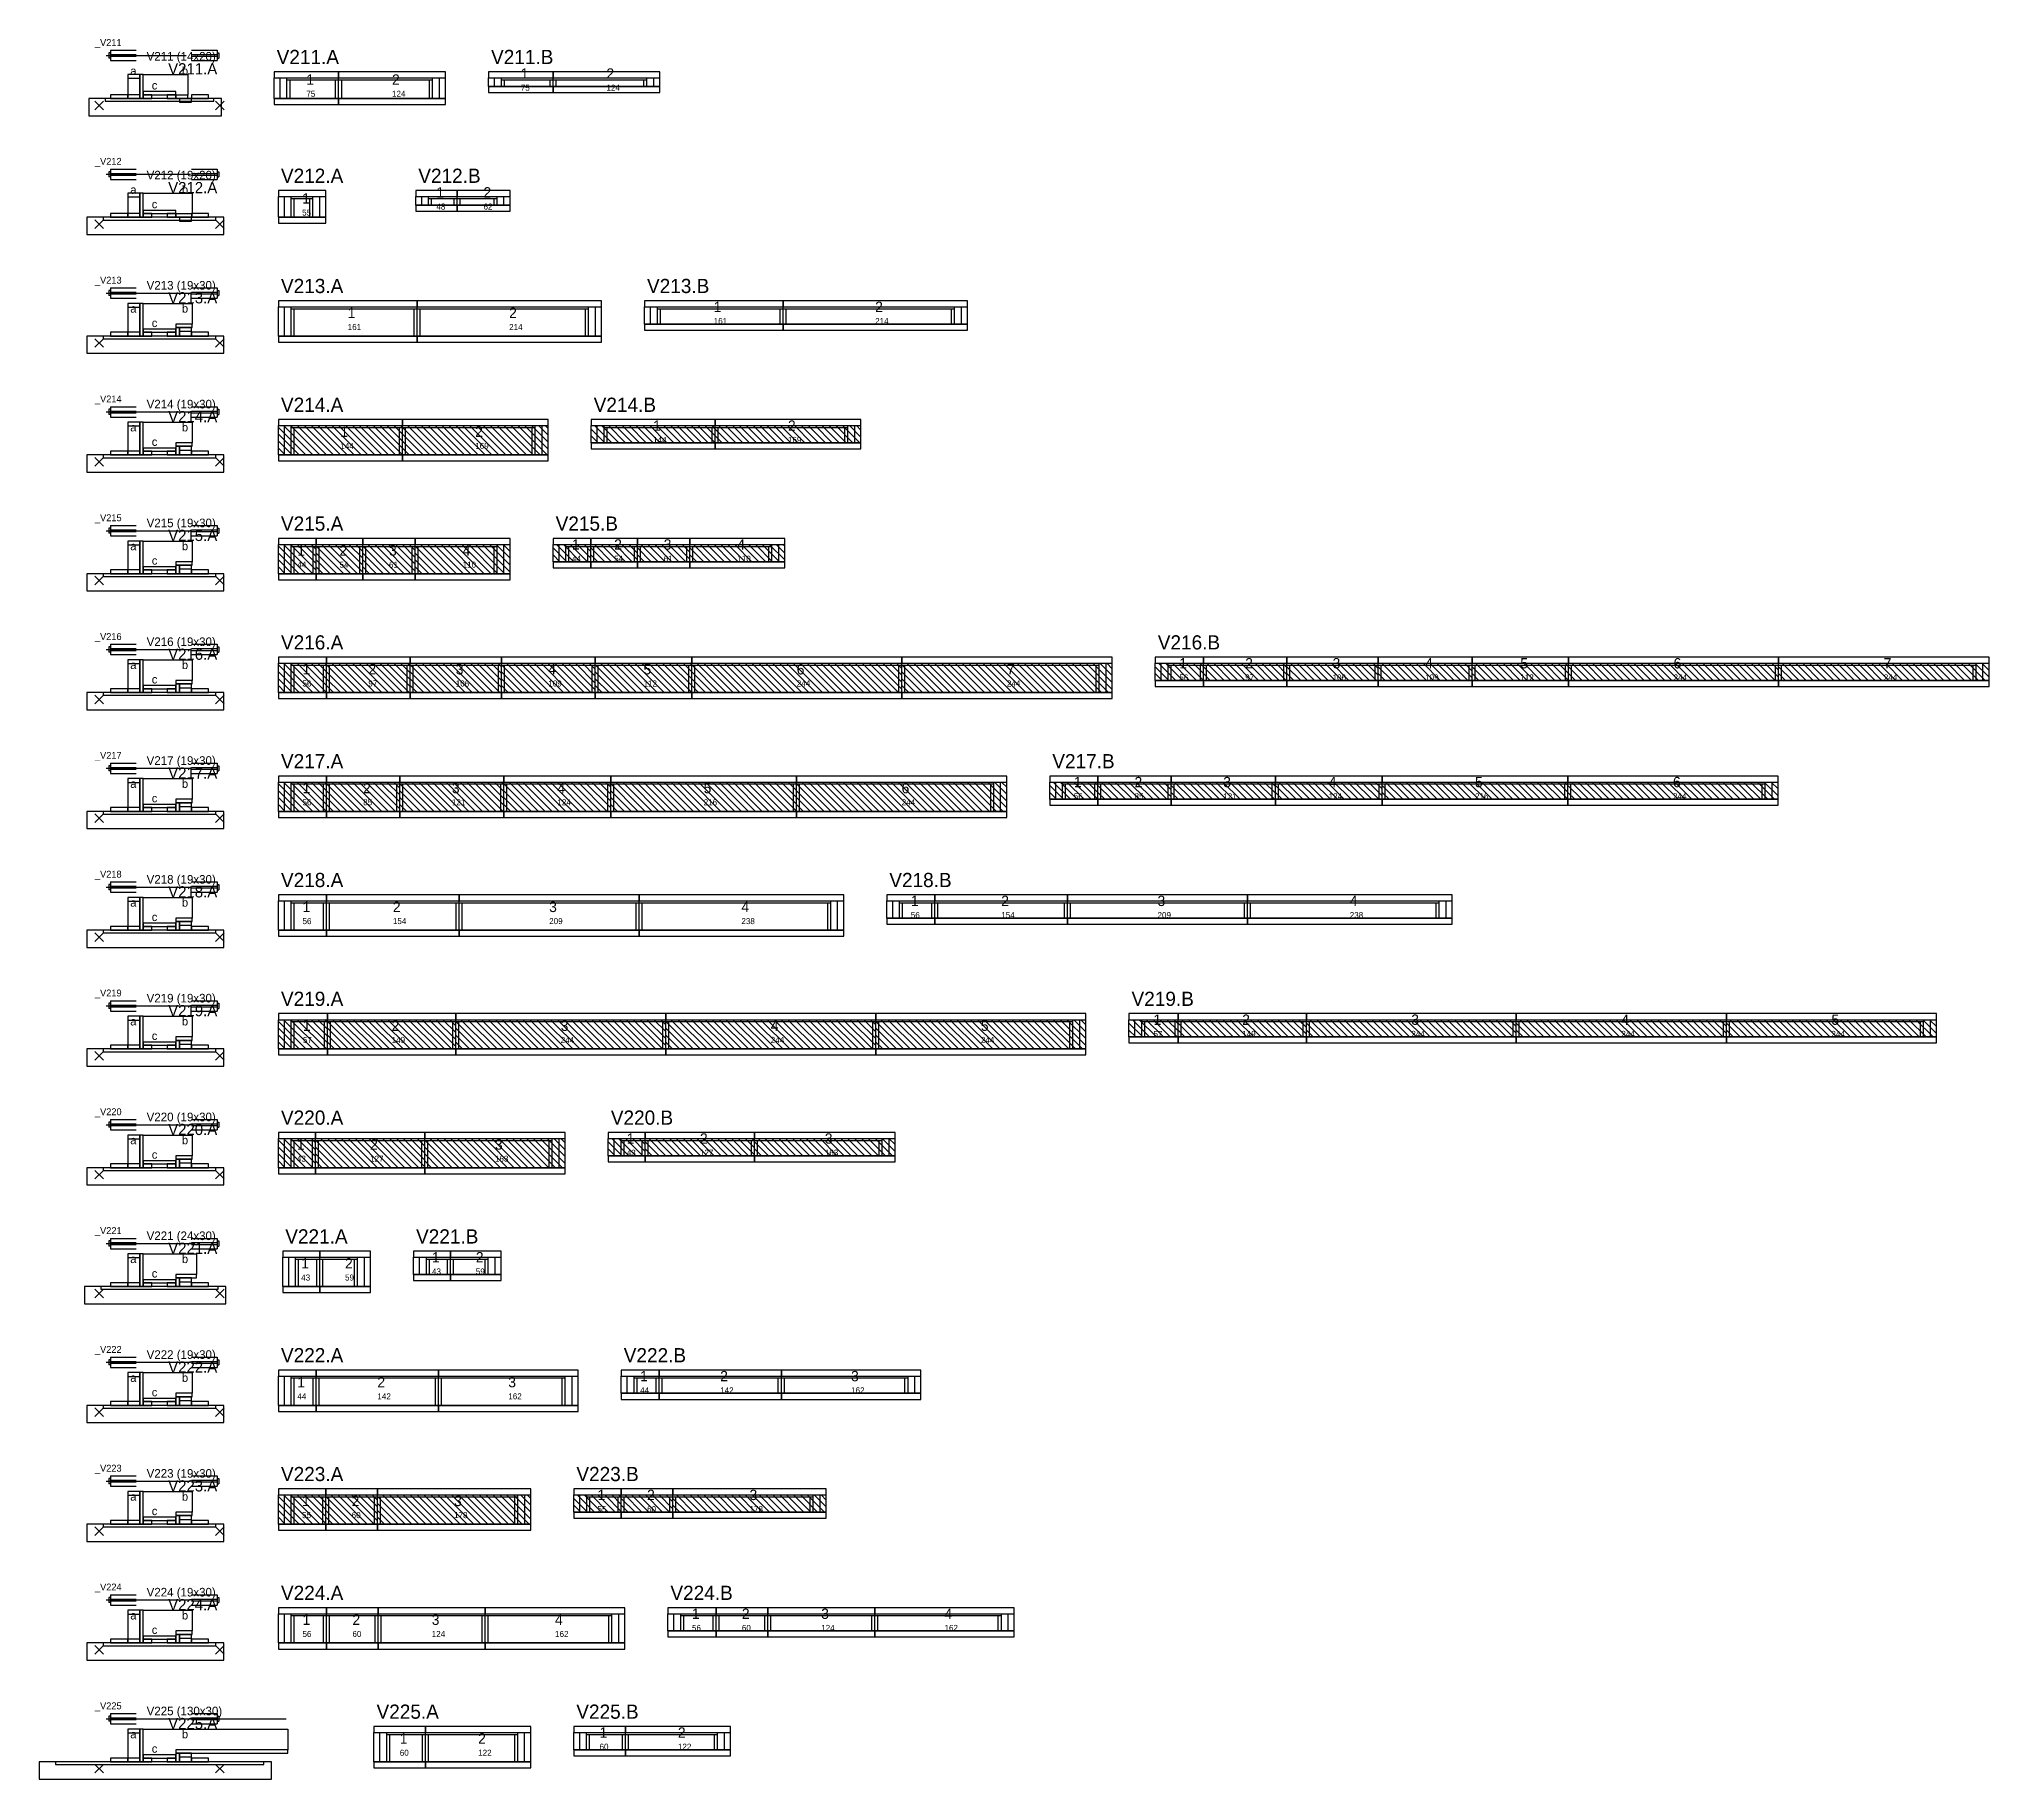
# Model space of a CAD drawing. Header units: metres. Extents: x -10 to 74425, y -2037 to 26.
# Drawn here: x 28127 to 30392, y -2008 to 13 of the extents above; entities that cross this region are included whole.
import ezdxf

# ---------------------------------------------------------------- set-up
doc = ezdxf.new("R2010")
doc.units = ezdxf.units.M
doc.layers.add('LABELS', color=3, linetype='Continuous')
doc.layers.add('VIGAS', color=7, linetype='Continuous')

msp = doc.modelspace()

# ---------------------------------------------------------------- texts
at = {"layer": 'LABELS'}
for s, p in [('_V211', (28192.4, 5)), ('_V212', (28192.4, -133)), ('_V213', (28192.4, -271)), ('_V214', (28192.4, -409)), ('_V215', (28192.4, -547)), ('_V216', (28192.4, -685)), ('_V217', (28192.4, -823)), ('_V218', (28192.4, -961)), ('_V219', (28192.4, -1099)), ('_V220', (28192.4, -1237)), ('_V221', (28192.4, -1375)), ('_V222', (28192.4, -1513)), ('_V223', (28192.4, -1651)), ('_V224', (28192.4, -1789)), ('_V225', (28192.4, -1927))]:
    msp.add_text(s, height=8, dxfattribs=at).set_placement(p)
at = {"layer": 'VIGAS'}
for s, height, p in [('V211.A', 16.5, (28403.4, -16)), ('V211.B', 16.5, (28652.4, -16)), ('a', 9.6, (28233.4, -28.7)), ('V211 (14x20)', 10, (28252.4, -12)), ('V211.A', 13, (28277.4, -28)), ('b', 9.6, (28293.4, -28.7)), ('1', 12, (28686.9, -33)), ('2', 12, (28786.4, -33)), ('c', 9.6, (28258.4, -45.5)), ('1', 12, (28437.9, -40)), ('2', 12, (28537.4, -40)), ('75', 7, (28686.9, -47)), ('124', 7, (28786.4, -47)), ('75', 7, (28437.9, -54)), ('124', 7, (28537.4, -54)), ('V212 (19x20)', 10, (28252.4, -150)), ('V212.A', 13, (28277.4, -166)), ('b', 9.6, (28293.4, -166.7)), ('V212.A', 16.5, (28408.4, -154)), ('V212.B', 16.5, (28567.9, -154)), ('a', 9.6, (28233.4, -166.7)), ('c', 9.6, (28258.4, -183.5)), ('1', 12, (28433, -178)), ('48', 7, (28588.9, -185)), ('1', 12, (28588.9, -171)), ('62', 7, (28643.6, -185)), ('2', 12, (28643.6, -171)), ('55', 7, (28433, -192)), ('V213 (19x30)', 10, (28252.4, -278)), ('V213.A', 16.5, (28408.4, -282)), ('V213.B', 16.5, (28833.5, -282)), ('V213.A', 13, (28277.4, -294)), ('1', 12, (28911, -304)), ('2', 12, (29098.5, -304)), ('a', 9.6, (28233.4, -304.7)), ('c', 9.6, (28258.4, -321.5)), ('b', 9.6, (28293.4, -304.7)), ('1', 12, (28485.9, -311)), ('2', 12, (28673.4, -311)), ('161', 7, (28911, -318)), ('214', 7, (29098.5, -318)), ('161', 7, (28485.9, -325)), ('214', 7, (28673.4, -325)), ('V214 (19x30)', 10, (28252.4, -416)), ('V214.A', 16.5, (28408.4, -420)), ('V214.B', 16.5, (28771.6, -420)), ('V214.A', 13, (28277.4, -432)), ('1', 12, (28840.6, -442)), ('2', 12, (28997.2, -442)), ('a', 9.6, (28233.4, -442.7)), ('c', 9.6, (28258.4, -459.5)), ('b', 9.6, (28293.4, -442.7)), ('1', 12, (28477.4, -449)), ('2', 12, (28634, -449)), ('144', 7, (28840.6, -456)), ('169', 7, (28997.2, -456)), ('144', 7, (28477.4, -463)), ('169', 7, (28634, -463)), ('V215 (19x30)', 10, (28252.4, -554)), ('V215.A', 16.5, (28408.4, -558)), ('V215.B', 16.5, (28727.4, -558)), ('V215.A', 13, (28277.4, -570)), ('a', 9.6, (28233.4, -580.7)), ('b', 9.6, (28293.4, -580.7)), ('1', 12, (28427.4, -587)), ('2', 12, (28476.4, -587)), ('3', 12, (28533.9, -587)), ('4', 12, (28619.4, -587)), ('44', 7, (28746.4, -594)), ('1', 12, (28746.4, -580)), ('54', 7, (28795.4, -594)), ('2', 12, (28795.4, -580)), ('61', 7, (28852.9, -594)), ('3', 12, (28852.9, -580)), ('4', 12, (28938.4, -580)), ('110', 7, (28938.4, -594)), ('c', 9.6, (28258.4, -597.5)), ('44', 7, (28427.4, -601)), ('54', 7, (28476.4, -601)), ('61', 7, (28533.9, -601)), ('110', 7, (28619.4, -601)), ('V216.A', 16.5, (28408.4, -696)), ('V216.B', 16.5, (29426.7, -696)), ('V216 (19x30)', 10, (28252.4, -692)), ('V216.A', 13, (28277.4, -708)), ('a', 9.6, (28233.4, -718.7)), ('b', 9.6, (28293.4, -718.7)), ('1', 12, (28433.4, -725)), ('2', 12, (28509.9, -725)), ('3', 12, (28611.4, -725)), ('4', 12, (28718.9, -725)), ('5', 12, (28829.4, -725)), ('6', 12, (29007.4, -725)), ('7', 12, (29251.5, -725)), ('1', 12, (29451.7, -718)), ('2', 12, (29528.2, -718)), ('3', 12, (29629.7, -718)), ('4', 12, (29737.2, -718)), ('5', 12, (29847.7, -718)), ('6', 12, (30025.7, -718)), ('7', 12, (30269.8, -718)), ('c', 9.6, (28258.4, -735.5)), ('56', 7, (28433.4, -739)), ('97', 7, (28509.9, -739)), ('106', 7, (28611.4, -739)), ('109', 7, (28718.9, -739)), ('112', 7, (28829.4, -739)), ('244', 7, (29007.4, -739)), ('244', 7, (29251.5, -739)), ('56', 7, (29451.7, -732)), ('97', 7, (29528.2, -732)), ('106', 7, (29629.7, -732)), ('109', 7, (29737.2, -732)), ('112', 7, (29847.7, -732)), ('244', 7, (30025.7, -732)), ('244', 7, (30269.8, -732)), ('V217 (19x30)', 10, (28252.4, -830)), ('V217.A', 13, (28277.4, -846)), ('V217.A', 16.5, (28408.4, -834)), ('V217.B', 16.5, (29304.2, -834)), ('a', 9.6, (28233.4, -856.7)), ('b', 9.6, (28293.4, -856.7)), ('1', 12, (28433.4, -863)), ('2', 12, (28503.9, -863)), ('3', 12, (28606.9, -863)), ('4', 12, (28729.4, -863)), ('5', 12, (28899.3, -863)), ('6', 12, (29129.2, -863)), ('1', 12, (29329.2, -856)), ('2', 12, (29399.7, -856)), ('3', 12, (29502.7, -856)), ('4', 12, (29625.2, -856)), ('5', 12, (29795.1, -856)), ('6', 12, (30025, -856)), ('c', 9.6, (28258.4, -873.5)), ('56', 7, (28433.4, -877)), ('85', 7, (28503.9, -877)), ('121', 7, (28606.9, -877)), ('124', 7, (28729.4, -877)), ('216', 7, (28899.3, -877)), ('244', 7, (29129.2, -877)), ('56', 7, (29329.2, -870)), ('85', 7, (29399.7, -870)), ('121', 7, (29502.7, -870)), ('124', 7, (29625.2, -870)), ('216', 7, (29795.1, -870)), ('244', 7, (30025, -870)), ('V218 (19x30)', 10, (28252.4, -968)), ('V218.A', 13, (28277.4, -984)), ('V218.A', 16.5, (28408.4, -972)), ('V218.B', 16.5, (29114.9, -972)), ('a', 9.6, (28233.4, -994.7)), ('b', 9.6, (28293.4, -994.7)), ('1', 12, (28433.4, -1001)), ('2', 12, (28538.4, -1001)), ('3', 12, (28719.9, -1001)), ('4', 12, (28943.1, -1001)), ('1', 12, (29139.9, -994)), ('2', 12, (29244.9, -994)), ('3', 12, (29426.4, -994)), ('4', 12, (29649.6, -994)), ('c', 9.6, (28258.4, -1011.5)), ('56', 7, (28433.4, -1015)), ('154', 7, (28538.4, -1015)), ('209', 7, (28719.9, -1015)), ('238', 7, (28943.1, -1015)), ('56', 7, (29139.9, -1008)), ('154', 7, (29244.9, -1008)), ('209', 7, (29426.4, -1008)), ('238', 7, (29649.6, -1008)), ('V219 (19x30)', 10, (28252.4, -1106)), ('V219.A', 13, (28277.4, -1122)), ('V219.A', 16.5, (28408.4, -1110)), ('V219.B', 16.5, (29396.2, -1110)), ('a', 9.6, (28233.4, -1132.7)), ('b', 9.6, (28293.4, -1132.7)), ('1', 12, (28433.9, -1139)), ('2', 12, (28536.9, -1139)), ('3', 12, (28733.3, -1139)), ('4', 12, (28977.2, -1139)), ('5', 12, (29221.2, -1139)), ('1', 12, (29421.7, -1132)), ('2', 12, (29524.7, -1132)), ('3', 12, (29721.1, -1132)), ('4', 12, (29965, -1132)), ('5', 12, (30209, -1132)), ('c', 9.6, (28258.4, -1149.5)), ('57', 7, (28433.9, -1153)), ('149', 7, (28536.9, -1153)), ('244', 7, (28733.3, -1153)), ('244', 7, (28977.2, -1153)), ('244', 7, (29221.2, -1153)), ('57', 7, (29421.7, -1146)), ('149', 7, (29524.7, -1146)), ('244', 7, (29721.1, -1146)), ('244', 7, (29965, -1146)), ('244', 7, (30209, -1146)), ('V220 (19x30)', 10, (28252.4, -1244)), ('V220.A', 16.5, (28408.4, -1248)), ('V220.B', 16.5, (28791.5, -1248)), ('a', 9.6, (28233.4, -1270.7)), ('V220.A', 13, (28277.4, -1260)), ('b', 9.6, (28293.4, -1270.7)), ('1', 12, (28426.9, -1277)), ('2', 12, (28511.9, -1277)), ('3', 12, (28656.9, -1277)), ('1', 12, (28810, -1270)), ('2', 12, (28895, -1270)), ('3', 12, (29040, -1270)), ('c', 9.6, (28258.4, -1287.5)), ('43', 7, (28426.9, -1291)), ('127', 7, (28511.9, -1291)), ('163', 7, (28656.9, -1291)), ('43', 7, (28810, -1284)), ('127', 7, (28895, -1284)), ('163', 7, (29040, -1284)), ('V221 (24x30)', 10, (28252.4, -1382)), ('V221.A', 16.5, (28413.4, -1386)), ('V221.B', 16.5, (28565.3, -1386)), ('a', 9.6, (28233.4, -1408.7)), ('V221.A', 13, (28277.4, -1398)), ('b', 9.6, (28293.4, -1408.7)), ('1', 12, (28431.9, -1415)), ('2', 12, (28482.8, -1415)), ('1', 12, (28583.8, -1408)), ('2', 12, (28634.7, -1408)), ('c', 9.6, (28258.4, -1425.5)), ('43', 7, (28431.9, -1429)), ('59', 7, (28482.8, -1429)), ('43', 7, (28583.8, -1422)), ('59', 7, (28634.7, -1422)), ('V222 (19x30)', 10, (28252.4, -1520)), ('V222.A', 16.5, (28408.4, -1524)), ('V222.B', 16.5, (28806.5, -1524)), ('a', 9.6, (28233.4, -1546.7)), ('V222.A', 13, (28277.4, -1536)), ('b', 9.6, (28293.4, -1546.7)), ('1', 12, (28825.5, -1546)), ('2', 12, (28918.5, -1546)), ('3', 12, (29070.5, -1546)), ('c', 9.6, (28258.4, -1563.5)), ('44', 7, (28427.4, -1567)), ('1', 12, (28427.4, -1553)), ('142', 7, (28520.4, -1567)), ('2', 12, (28520.4, -1553)), ('3', 12, (28672.4, -1553)), ('162', 7, (28672.4, -1567)), ('44', 7, (28825.5, -1560)), ('142', 7, (28918.5, -1560)), ('162', 7, (29070.5, -1560)), ('V223 (19x30)', 10, (28252.4, -1658)), ('V223.A', 16.5, (28408.4, -1662)), ('V223.B', 16.5, (28751.5, -1662)), ('V223.A', 13, (28277.4, -1674)), ('b', 9.6, (28293.4, -1684.7)), ('1', 12, (28776, -1684)), ('2', 12, (28833.6, -1684)), ('3', 12, (28952.6, -1684)), ('a', 9.6, (28233.4, -1684.7)), ('c', 9.6, (28258.4, -1701.5)), ('55', 7, (28432.9, -1705)), ('1', 12, (28432.9, -1691)), ('60', 7, (28490.5, -1705)), ('2', 12, (28490.5, -1691)), ('3', 12, (28609.5, -1691)), ('178', 7, (28609.5, -1705)), ('55', 7, (28776, -1698)), ('60', 7, (28833.6, -1698)), ('178', 7, (28952.6, -1698)), ('V224 (19x30)', 10, (28252.4, -1796)), ('V224.A', 16.5, (28408.4, -1800)), ('V224.B', 16.5, (28860.7, -1800)), ('V224.A', 13, (28277.4, -1812)), ('1', 12, (28885.7, -1822)), ('2', 12, (28943.7, -1822)), ('3', 12, (29035.8, -1822)), ('4', 12, (29179, -1822)), ('a', 9.6, (28233.4, -1822.7)), ('c', 9.6, (28258.4, -1839.5)), ('b', 9.6, (28293.4, -1822.7)), ('1', 12, (28433.4, -1829)), ('2', 12, (28491.4, -1829)), ('3', 12, (28583.5, -1829)), ('4', 12, (28726.7, -1829)), ('56', 7, (28885.7, -1836)), ('60', 7, (28943.7, -1836)), ('124', 7, (29035.8, -1836)), ('162', 7, (29179, -1836)), ('56', 7, (28433.4, -1843)), ('60', 7, (28491.4, -1843)), ('124', 7, (28583.5, -1843)), ('162', 7, (28726.7, -1843)), ('V225 (130x30)', 10, (28252.4, -1934)), ('V225.A', 16.5, (28519.4, -1938)), ('V225.B', 16.5, (28751.4, -1938)), ('V225.A', 13, (28277.4, -1950)), ('a', 9.6, (28233.4, -1960.7)), ('c', 9.6, (28258.4, -1977.5)), ('b', 9.6, (28293.4, -1960.7)), ('1', 12, (28546.4, -1967)), ('2', 12, (28637.4, -1967)), ('60', 7, (28778.4, -1974)), ('1', 12, (28778.4, -1960)), ('122', 7, (28869.4, -1974)), ('2', 12, (28869.4, -1960)), ('60', 7, (28546.4, -1981)), ('122', 7, (28637.4, -1981))]:
    msp.add_text(s, height=height, dxfattribs=at).set_placement(p)

# ---------------------------------------------------------------- linework, layer by layer
at = {"layer": 'VIGAS'}
for p, q in [((28210.4, 0), (28240.4, 0)), ((28210.4, 0), (28210.4, -12)), ((28304.4, 0), (28334.4, 0)), ((28334.4, 0), (28334.4, -12)), ((28205.4, -6), (28298.4, -6)), ((28208.4, -3), (28208.4, -9)), ((28210.4, -3), (28208.4, -3)), ((28210.4, -9), (28208.4, -9)), ((28210.4, -5), (28240.4, -5)), ((28210.4, -7), (28240.4, -7)), ((28210.4, -12), (28240.4, -12)), ((28304.4, -5), (28334.4, -5)), ((28304.4, -7), (28334.4, -7)), ((28304.4, -12), (28334.4, -12)), ((28334.4, -3), (28336.4, -3)), ((28334.4, -9), (28336.4, -9)), ((28336.4, -3), (28336.4, -9)), ((28400.4, -32), (28475.4, -32)), ((28400.4, -56), (28400.4, -32)), ((28407.4, -56), (28407.4, -32)), ((28415.4, -56), (28415.4, -32)), ((28415.4, -34.2), (28475.4, -34.2)), ((28418.9, -56), (28418.9, -34.2)), ((28471.9, -56), (28471.9, -34.2)), ((28475.4, -56), (28475.4, -32)), ((28475.4, -56), (28475.4, -32)), ((28475.4, -32), (28599.4, -32)), ((28475.4, -56), (28475.4, -32)), ((28475.4, -56), (28475.4, -32)), ((28475.4, -56), (28475.4, -32)), ((28475.4, -34.2), (28584.4, -34.2)), ((28478.9, -56), (28478.9, -34.2)), ((28580.9, -56), (28580.9, -34.2)), ((28584.4, -56), (28584.4, -32)), ((28592.4, -56), (28592.4, -32)), ((28599.4, -56), (28599.4, -32)), ((28649.4, -32), (28724.4, -32)), ((28649.4, -42), (28649.4, -32)), ((28649.4, -42), (28724.4, -42)), ((28656.4, -42), (28656.4, -32)), ((28664.4, -42), (28664.4, -32)), ((28664.4, -34.2), (28724.4, -34.2)), ((28664.4, -42), (28667.9, -42)), ((28667.9, -42), (28667.9, -34.2)), ((28720.9, -42), (28720.9, -34.2)), ((28720.9, -42), (28724.4, -42)), ((28724.4, -42), (28724.4, -32)), ((28724.4, -42), (28724.4, -32)), ((28724.4, -32), (28848.4, -32)), ((28724.4, -42), (28724.4, -32)), ((28724.4, -42), (28724.4, -32)), ((28724.4, -42), (28724.4, -32)), ((28724.4, -34.2), (28833.4, -34.2)), ((28724.4, -42), (28848.4, -42)), ((28724.4, -42), (28727.9, -42)), ((28727.9, -42), (28727.9, -34.2)), ((28829.9, -42), (28829.9, -34.2)), ((28829.9, -42), (28833.4, -42)), ((28833.4, -42), (28833.4, -32)), ((28841.4, -42), (28841.4, -32)), ((28848.4, -42), (28848.4, -32)), ((28192.4, -69), (28202.4, -59)), ((28192.4, -59), (28202.4, -69)), ((28332.4, -69), (28342.4, -59)), ((28332.4, -59), (28342.4, -69)), ((28400.4, -56), (28475.4, -56)), ((28415.4, -56), (28418.9, -56)), ((28471.9, -56), (28475.4, -56)), ((28475.4, -56), (28599.4, -56)), ((28475.4, -56), (28478.9, -56)), ((28580.9, -56), (28584.4, -56)), ((28205.4, -144), (28303.4, -144)), ((28208.4, -141), (28208.4, -147)), ((28210.4, -141), (28208.4, -141)), ((28210.4, -147), (28208.4, -147)), ((28210.4, -138), (28240.4, -138)), ((28210.4, -138), (28210.4, -150)), ((28210.4, -143), (28240.4, -143)), ((28210.4, -145), (28240.4, -145)), ((28210.4, -150), (28240.4, -150)), ((28304.4, -138), (28334.4, -138)), ((28304.4, -143), (28334.4, -143)), ((28304.4, -145), (28334.4, -145)), ((28304.4, -150), (28334.4, -150)), ((28334.4, -138), (28334.4, -150)), ((28334.4, -141), (28336.4, -141)), ((28334.4, -147), (28336.4, -147)), ((28336.4, -141), (28336.4, -147)), ((28405.4, -170), (28460.6, -170)), ((28405.4, -194), (28405.4, -170)), ((28412.4, -194), (28412.4, -170)), ((28420.4, -194), (28420.4, -170)), ((28420.4, -172.2), (28445.6, -172.2)), ((28423.9, -194), (28423.9, -172.2)), ((28442.1, -194), (28442.1, -172.2)), ((28445.6, -194), (28445.6, -170)), ((28453.6, -194), (28453.6, -170)), ((28460.6, -194), (28460.6, -170)), ((28564.9, -170), (28612.9, -170)), ((28564.9, -180), (28564.9, -170)), ((28564.9, -180), (28612.9, -180)), ((28571.9, -180), (28571.9, -170)), ((28579.9, -180), (28579.9, -170)), ((28579.9, -172.2), (28612.9, -172.2)), ((28579.9, -180), (28583.4, -180)), ((28583.4, -180), (28583.4, -172.2)), ((28609.4, -180), (28609.4, -172.2)), ((28609.4, -180), (28612.9, -180)), ((28612.9, -180), (28612.9, -170)), ((28612.9, -180), (28612.9, -170)), ((28612.9, -170), (28674.4, -170)), ((28612.9, -180), (28612.9, -170)), ((28612.9, -180), (28612.9, -170)), ((28612.9, -180), (28612.9, -170)), ((28612.9, -172.2), (28659.4, -172.2)), ((28612.9, -180), (28674.4, -180)), ((28612.9, -180), (28616.4, -180)), ((28616.4, -180), (28616.4, -172.2)), ((28655.9, -180), (28655.9, -172.2)), ((28655.9, -180), (28659.4, -180)), ((28659.4, -180), (28659.4, -170)), ((28667.4, -180), (28667.4, -170)), ((28674.4, -180), (28674.4, -170)), ((28192.4, -207), (28202.4, -197)), ((28192.4, -197), (28202.4, -207)), ((28332.4, -207), (28342.4, -197)), ((28332.4, -197), (28342.4, -207)), ((28405.4, -194), (28460.6, -194)), ((28420.4, -194), (28423.9, -194)), ((28442.1, -194), (28445.6, -194)), ((28205.4, -282), (28303.4, -282)), ((28208.4, -279), (28208.4, -285)), ((28210.4, -279), (28208.4, -279)), ((28210.4, -285), (28208.4, -285)), ((28210.4, -276), (28240.4, -276)), ((28210.4, -276), (28210.4, -288)), ((28210.4, -281), (28240.4, -281)), ((28210.4, -283), (28240.4, -283)), ((28210.4, -288), (28240.4, -288)), ((28304.4, -276), (28334.4, -276)), ((28304.4, -281), (28334.4, -281)), ((28304.4, -283), (28334.4, -283)), ((28304.4, -288), (28334.4, -288)), ((28334.4, -276), (28334.4, -288)), ((28334.4, -279), (28336.4, -279)), ((28334.4, -285), (28336.4, -285)), ((28336.4, -279), (28336.4, -285)), ((28405.4, -298), (28566.4, -298)), ((28405.4, -332), (28405.4, -298)), ((28412.4, -332), (28412.4, -298)), ((28420.4, -332), (28420.4, -298)), ((28420.4, -300.2), (28566.4, -300.2)), ((28423.9, -332), (28423.9, -300.2)), ((28562.9, -332), (28562.9, -300.2)), ((28566.4, -332), (28566.4, -298)), ((28566.4, -332), (28566.4, -298)), ((28566.4, -298), (28780.5, -298)), ((28566.4, -332), (28566.4, -298)), ((28566.4, -332), (28566.4, -298)), ((28566.4, -332), (28566.4, -298)), ((28566.4, -300.2), (28765.5, -300.2)), ((28569.9, -332), (28569.9, -300.2)), ((28762, -332), (28762, -300.2)), ((28765.5, -332), (28765.5, -298)), ((28773.5, -332), (28773.5, -298)), ((28780.5, -332), (28780.5, -298)), ((28830.5, -298), (28991.5, -298)), ((28830.5, -318), (28830.5, -298)), ((28837.5, -318), (28837.5, -298)), ((28845.5, -318), (28845.5, -298)), ((28845.5, -300.2), (28991.5, -300.2)), ((28849, -318), (28849, -300.2)), ((28988, -318), (28988, -300.2)), ((28991.5, -318), (28991.5, -298)), ((28991.5, -318), (28991.5, -298)), ((28991.5, -298), (29205.6, -298)), ((28991.5, -318), (28991.5, -298)), ((28991.5, -318), (28991.5, -298)), ((28991.5, -318), (28991.5, -298)), ((28991.5, -300.2), (29190.6, -300.2)), ((28995, -318), (28995, -300.2)), ((29187.1, -318), (29187.1, -300.2)), ((29190.6, -318), (29190.6, -298)), ((29198.6, -318), (29198.6, -298)), ((29205.6, -318), (29205.6, -298)), ((28192.4, -345), (28202.4, -335)), ((28192.4, -335), (28202.4, -345)), ((28332.4, -345), (28342.4, -335)), ((28332.4, -335), (28342.4, -345)), ((28405.4, -332), (28566.4, -332)), ((28420.4, -332), (28423.9, -332)), ((28562.9, -332), (28566.4, -332)), ((28566.4, -332), (28780.5, -332)), ((28566.4, -332), (28569.9, -332)), ((28762, -332), (28765.5, -332)), ((28830.5, -318), (28991.5, -318)), ((28845.5, -318), (28849, -318)), ((28988, -318), (28991.5, -318)), ((28991.5, -318), (29205.6, -318)), ((28991.5, -318), (28995, -318)), ((29187.1, -318), (29190.6, -318)), ((28205.4, -420), (28303.4, -420)), ((28208.4, -417), (28208.4, -423)), ((28210.4, -417), (28208.4, -417)), ((28210.4, -423), (28208.4, -423)), ((28210.4, -414), (28240.4, -414)), ((28210.4, -414), (28210.4, -426)), ((28210.4, -419), (28240.4, -419)), ((28210.4, -421), (28240.4, -421)), ((28210.4, -426), (28240.4, -426)), ((28304.4, -414), (28334.4, -414)), ((28304.4, -419), (28334.4, -419)), ((28304.4, -421), (28334.4, -421)), ((28304.4, -426), (28334.4, -426)), ((28334.4, -414), (28334.4, -426)), ((28334.4, -417), (28336.4, -417)), ((28334.4, -423), (28336.4, -423)), ((28336.4, -417), (28336.4, -423)), ((28405.4, -436), (28549.4, -436)), ((28405.4, -470), (28405.4, -436)), ((28437.4, -470), (28405.4, -438)), ((28429.4, -470), (28405.4, -446)), ((28445.4, -470), (28411.4, -436)), ((28412.4, -470), (28412.4, -436)), ((28453.4, -470), (28419.4, -436)), ((28420.4, -470), (28420.4, -436)), ((28420.4, -438.2), (28549.4, -438.2)), ((28423.9, -470), (28423.9, -438.2)), ((28461.4, -470), (28427.4, -436)), ((28469.4, -470), (28435.4, -436)), ((28477.4, -470), (28443.4, -436)), ((28485.4, -470), (28451.4, -436)), ((28493.4, -470), (28459.4, -436)), ((28501.4, -470), (28467.4, -436)), ((28509.4, -470), (28475.4, -436)), ((28517.4, -470), (28483.4, -436)), ((28525.4, -470), (28491.4, -436)), ((28533.4, -470), (28499.4, -436)), ((28541.4, -470), (28507.4, -436)), ((28549.4, -470), (28515.4, -436)), ((28549.4, -462), (28523.4, -436)), ((28549.4, -454), (28531.4, -436)), ((28549.4, -446), (28539.4, -436)), ((28545.9, -470), (28545.9, -438.2)), ((28549.4, -438), (28547.4, -436)), ((28549.4, -470), (28549.4, -436)), ((28549.4, -470), (28549.4, -436)), ((28549.4, -436), (28718.6, -436)), ((28549.4, -470), (28549.4, -436)), ((28549.4, -470), (28549.4, -436)), ((28549.4, -470), (28549.4, -436)), ((28581.4, -470), (28549.4, -438)), ((28549.4, -438.2), (28703.6, -438.2)), ((28573.4, -470), (28549.4, -446)), ((28552.9, -470), (28552.9, -438.2)), ((28589.4, -470), (28555.4, -436)), ((28597.4, -470), (28563.4, -436)), ((28605.4, -470), (28571.4, -436)), ((28613.4, -470), (28579.4, -436)), ((28621.4, -470), (28587.4, -436)), ((28629.4, -470), (28595.4, -436)), ((28637.4, -470), (28603.4, -436)), ((28645.4, -470), (28611.4, -436)), ((28653.4, -470), (28619.4, -436)), ((28661.4, -470), (28627.4, -436)), ((28669.4, -470), (28635.4, -436)), ((28677.4, -470), (28643.4, -436)), ((28685.4, -470), (28651.4, -436)), ((28693.4, -470), (28659.4, -436)), ((28701.4, -470), (28667.4, -436)), ((28709.4, -470), (28675.4, -436)), ((28717.4, -470), (28683.4, -436)), ((28718.6, -463.2), (28691.4, -436)), ((28718.6, -455.2), (28699.4, -436)), ((28700.1, -470), (28700.1, -438.2)), ((28703.6, -470), (28703.6, -436)), ((28718.6, -447.2), (28707.4, -436)), ((28711.6, -470), (28711.6, -436)), ((28718.6, -439.2), (28715.4, -436)), ((28718.6, -470), (28718.6, -436)), ((28768.6, -436), (28912.6, -436)), ((28768.6, -456), (28768.6, -436)), ((28784.6, -456), (28768.6, -440)), ((28776.6, -456), (28768.6, -448)), ((28792.6, -456), (28772.6, -436)), ((28775.6, -456), (28775.6, -436)), ((28800.6, -456), (28780.6, -436)), ((28783.6, -456), (28783.6, -436)), ((28783.6, -438.2), (28912.6, -438.2)), ((28787.1, -456), (28787.1, -438.2)), ((28808.6, -456), (28788.6, -436)), ((28816.6, -456), (28796.6, -436)), ((28824.6, -456), (28804.6, -436)), ((28832.6, -456), (28812.6, -436)), ((28840.6, -456), (28820.6, -436)), ((28848.6, -456), (28828.6, -436)), ((28856.6, -456), (28836.6, -436)), ((28864.6, -456), (28844.6, -436)), ((28872.6, -456), (28852.6, -436)), ((28880.6, -456), (28860.6, -436)), ((28888.6, -456), (28868.6, -436)), ((28896.6, -456), (28876.6, -436)), ((28904.6, -456), (28884.6, -436)), ((28912.6, -456), (28892.6, -436)), ((28912.6, -448), (28900.6, -436)), ((28912.6, -440), (28908.6, -436)), ((28909.1, -456), (28909.1, -438.2)), ((28912.6, -456), (28912.6, -436)), ((28912.6, -456), (28912.6, -436)), ((28912.6, -436), (29081.8, -436)), ((28912.6, -456), (28912.6, -436)), ((28912.6, -456), (28912.6, -436)), ((28912.6, -456), (28912.6, -436)), ((28912.6, -438.2), (29066.8, -438.2)), ((28928.6, -456), (28912.6, -440)), ((28920.6, -456), (28912.6, -448)), ((28916.1, -456), (28916.1, -438.2)), ((28936.6, -456), (28916.6, -436)), ((28944.6, -456), (28924.6, -436)), ((28952.6, -456), (28932.6, -436)), ((28960.6, -456), (28940.6, -436)), ((28968.6, -456), (28948.6, -436)), ((28976.6, -456), (28956.6, -436)), ((28984.6, -456), (28964.6, -436)), ((28992.6, -456), (28972.6, -436)), ((29000.6, -456), (28980.6, -436)), ((29008.6, -456), (28988.6, -436)), ((29016.6, -456), (28996.6, -436)), ((29024.6, -456), (29004.6, -436)), ((29032.6, -456), (29012.6, -436)), ((29040.6, -456), (29020.6, -436)), ((29048.6, -456), (29028.6, -436)), ((29056.6, -456), (29036.6, -436)), ((29064.6, -456), (29044.6, -436)), ((29072.6, -456), (29052.6, -436)), ((29080.6, -456), (29060.6, -436)), ((29063.3, -456), (29063.3, -438.2)), ((29066.8, -456), (29066.8, -436)), ((29081.8, -449.2), (29068.6, -436)), ((29074.8, -456), (29074.8, -436)), ((29081.8, -441.2), (29076.6, -436)), ((29081.8, -456), (29081.8, -436)), ((28192.4, -483), (28202.4, -473)), ((28192.4, -473), (28202.4, -483)), ((28332.4, -483), (28342.4, -473)), ((28332.4, -473), (28342.4, -483)), ((28421.4, -470), (28405.4, -454)), ((28413.4, -470), (28405.4, -462)), ((28405.4, -470), (28549.4, -470)), ((28405.4, -470), (28405.4, -470)), ((28420.4, -470), (28423.9, -470)), ((28545.9, -470), (28549.4, -470)), ((28565.4, -470), (28549.4, -454)), ((28557.4, -470), (28549.4, -462)), ((28549.4, -470), (28718.6, -470)), ((28549.4, -470), (28552.9, -470)), ((28549.4, -470), (28549.4, -470)), ((28700.1, -470), (28703.6, -470)), ((28768.6, -456), (28912.6, -456)), ((28768.6, -456), (28768.6, -456)), ((28783.6, -456), (28787.1, -456)), ((28909.1, -456), (28912.6, -456)), ((28912.6, -456), (29081.8, -456)), ((28912.6, -456), (28916.1, -456)), ((28912.6, -456), (28912.6, -456)), ((29063.3, -456), (29066.8, -456)), ((28205.4, -558), (28303.4, -558)), ((28208.4, -555), (28208.4, -561)), ((28210.4, -555), (28208.4, -555)), ((28210.4, -561), (28208.4, -561)), ((28210.4, -552), (28240.4, -552)), ((28210.4, -552), (28210.4, -564)), ((28210.4, -557), (28240.4, -557)), ((28210.4, -559), (28240.4, -559)), ((28210.4, -564), (28240.4, -564)), ((28304.4, -552), (28334.4, -552)), ((28304.4, -557), (28334.4, -557)), ((28304.4, -559), (28334.4, -559)), ((28304.4, -564), (28334.4, -564)), ((28334.4, -552), (28334.4, -564)), ((28334.4, -555), (28336.4, -555)), ((28334.4, -561), (28336.4, -561)), ((28336.4, -555), (28336.4, -561)), ((28405.4, -574), (28449.4, -574)), ((28405.4, -608), (28405.4, -574)), ((28437.4, -608), (28405.4, -576)), ((28429.4, -608), (28405.4, -584)), ((28445.4, -608), (28411.4, -574)), ((28412.4, -608), (28412.4, -574)), ((28449.4, -604), (28419.4, -574)), ((28420.4, -608), (28420.4, -574)), ((28420.4, -576.2), (28449.4, -576.2)), ((28423.9, -608), (28423.9, -576.2)), ((28449.4, -596), (28427.4, -574)), ((28449.4, -588), (28435.4, -574)), ((28449.4, -580), (28443.4, -574)), ((28445.9, -608), (28445.9, -576.2)), ((28449.4, -608), (28449.4, -574)), ((28449.4, -608), (28449.4, -574)), ((28449.4, -574), (28503.4, -574)), ((28449.4, -608), (28449.4, -574)), ((28449.4, -608), (28449.4, -574)), ((28449.4, -608), (28449.4, -574)), ((28481.4, -608), (28449.4, -576)), ((28449.4, -576.2), (28503.4, -576.2)), ((28473.4, -608), (28449.4, -584)), ((28452.9, -608), (28452.9, -576.2)), ((28489.4, -608), (28455.4, -574)), ((28497.4, -608), (28463.4, -574)), ((28503.4, -606), (28471.4, -574)), ((28503.4, -598), (28479.4, -574)), ((28503.4, -590), (28487.4, -574)), ((28503.4, -582), (28495.4, -574)), ((28499.9, -608), (28499.9, -576.2)), ((28503.4, -608), (28503.4, -574)), ((28503.4, -608), (28503.4, -574)), ((28503.4, -574), (28564.4, -574)), ((28503.4, -608), (28503.4, -574)), ((28503.4, -608), (28503.4, -574)), ((28503.4, -608), (28503.4, -574)), ((28503.4, -574), (28503.4, -574)), ((28535.4, -608), (28503.4, -576)), ((28503.4, -576.2), (28564.4, -576.2)), ((28527.4, -608), (28503.4, -584)), ((28506.9, -608), (28506.9, -576.2)), ((28543.4, -608), (28509.4, -574)), ((28551.4, -608), (28517.4, -574)), ((28559.4, -608), (28525.4, -574)), ((28564.4, -605), (28533.4, -574)), ((28564.4, -597), (28541.4, -574)), ((28564.4, -589), (28549.4, -574)), ((28564.4, -581), (28557.4, -574)), ((28560.9, -608), (28560.9, -576.2)), ((28564.4, -608), (28564.4, -574)), ((28564.4, -608), (28564.4, -574)), ((28564.4, -574), (28674.4, -574)), ((28564.4, -608), (28564.4, -574)), ((28564.4, -608), (28564.4, -574)), ((28564.4, -608), (28564.4, -574)), ((28596.4, -608), (28564.4, -576)), ((28564.4, -576.2), (28659.4, -576.2)), ((28588.4, -608), (28564.4, -584)), ((28567.9, -608), (28567.9, -576.2)), ((28604.4, -608), (28570.4, -574)), ((28612.4, -608), (28578.4, -574)), ((28620.4, -608), (28586.4, -574)), ((28628.4, -608), (28594.4, -574)), ((28636.4, -608), (28602.4, -574)), ((28644.4, -608), (28610.4, -574)), ((28652.4, -608), (28618.4, -574)), ((28660.4, -608), (28626.4, -574)), ((28668.4, -608), (28634.4, -574)), ((28674.4, -606), (28642.4, -574)), ((28674.4, -598), (28650.4, -574)), ((28655.9, -608), (28655.9, -576.2)), ((28674.4, -590), (28658.4, -574)), ((28659.4, -608), (28659.4, -574)), ((28674.4, -582), (28666.4, -574)), ((28667.4, -608), (28667.4, -574)), ((28674.4, -608), (28674.4, -574)), ((28674.4, -574), (28674.4, -574)), ((28724.4, -574), (28768.4, -574)), ((28724.4, -594), (28724.4, -574)), ((28740.4, -594), (28724.4, -578)), ((28732.4, -594), (28724.4, -586)), ((28748.4, -594), (28728.4, -574)), ((28731.4, -594), (28731.4, -574)), ((28756.4, -594), (28736.4, -574)), ((28739.4, -594), (28739.4, -574)), ((28739.4, -576.2), (28768.4, -576.2)), ((28742.9, -594), (28742.9, -576.2)), ((28764.4, -594), (28744.4, -574)), ((28768.4, -590), (28752.4, -574)), ((28768.4, -582), (28760.4, -574)), ((28764.9, -594), (28764.9, -576.2)), ((28768.4, -594), (28768.4, -574)), ((28768.4, -594), (28768.4, -574)), ((28768.4, -574), (28822.4, -574)), ((28768.4, -594), (28768.4, -574)), ((28768.4, -594), (28768.4, -574)), ((28768.4, -594), (28768.4, -574)), ((28768.4, -574), (28768.4, -574)), ((28768.4, -576.2), (28822.4, -576.2)), ((28784.4, -594), (28768.4, -578)), ((28776.4, -594), (28768.4, -586)), ((28771.9, -594), (28771.9, -576.2)), ((28792.4, -594), (28772.4, -574)), ((28800.4, -594), (28780.4, -574)), ((28808.4, -594), (28788.4, -574)), ((28816.4, -594), (28796.4, -574)), ((28822.4, -592), (28804.4, -574)), ((28822.4, -584), (28812.4, -574)), ((28818.9, -594), (28818.9, -576.2)), ((28822.4, -576), (28820.4, -574)), ((28822.4, -594), (28822.4, -574)), ((28822.4, -594), (28822.4, -574)), ((28822.4, -574), (28883.4, -574)), ((28822.4, -594), (28822.4, -574)), ((28822.4, -594), (28822.4, -574)), ((28822.4, -594), (28822.4, -574)), ((28822.4, -576.2), (28883.4, -576.2)), ((28838.4, -594), (28822.4, -578)), ((28830.4, -594), (28822.4, -586)), ((28825.9, -594), (28825.9, -576.2)), ((28846.4, -594), (28826.4, -574)), ((28854.4, -594), (28834.4, -574)), ((28862.4, -594), (28842.4, -574)), ((28870.4, -594), (28850.4, -574)), ((28878.4, -594), (28858.4, -574)), ((28883.4, -591), (28866.4, -574)), ((28883.4, -583), (28874.4, -574)), ((28879.9, -594), (28879.9, -576.2)), ((28883.4, -575), (28882.4, -574)), ((28883.4, -594), (28883.4, -574)), ((28883.4, -594), (28883.4, -574)), ((28883.4, -574), (28993.4, -574)), ((28883.4, -594), (28883.4, -574)), ((28883.4, -594), (28883.4, -574)), ((28883.4, -594), (28883.4, -574)), ((28883.4, -576.2), (28978.4, -576.2)), ((28899.4, -594), (28883.4, -578)), ((28891.4, -594), (28883.4, -586)), ((28886.9, -594), (28886.9, -576.2)), ((28907.4, -594), (28887.4, -574)), ((28915.4, -594), (28895.4, -574)), ((28923.4, -594), (28903.4, -574)), ((28931.4, -594), (28911.4, -574)), ((28939.4, -594), (28919.4, -574)), ((28947.4, -594), (28927.4, -574)), ((28955.4, -594), (28935.4, -574)), ((28963.4, -594), (28943.4, -574)), ((28971.4, -594), (28951.4, -574)), ((28979.4, -594), (28959.4, -574)), ((28987.4, -594), (28967.4, -574)), ((28974.9, -594), (28974.9, -576.2)), ((28993.4, -592), (28975.4, -574)), ((28978.4, -594), (28978.4, -574)), ((28993.4, -584), (28983.4, -574)), ((28986.4, -594), (28986.4, -574)), ((28993.4, -576), (28991.4, -574)), ((28993.4, -594), (28993.4, -574)), ((28192.4, -621), (28202.4, -611)), ((28192.4, -611), (28202.4, -621)), ((28332.4, -621), (28342.4, -611)), ((28332.4, -611), (28342.4, -621)), ((28421.4, -608), (28405.4, -592)), ((28413.4, -608), (28405.4, -600)), ((28405.4, -608), (28449.4, -608)), ((28405.4, -608), (28405.4, -608)), ((28420.4, -608), (28423.9, -608)), ((28445.9, -608), (28449.4, -608)), ((28465.4, -608), (28449.4, -592)), ((28457.4, -608), (28449.4, -600)), ((28449.4, -608), (28503.4, -608)), ((28449.4, -608), (28452.9, -608)), ((28449.4, -608), (28449.4, -608)), ((28499.9, -608), (28503.4, -608)), ((28519.4, -608), (28503.4, -592)), ((28511.4, -608), (28503.4, -600)), ((28503.4, -608), (28564.4, -608)), ((28503.4, -608), (28506.9, -608)), ((28503.4, -608), (28503.4, -608)), ((28560.9, -608), (28564.4, -608)), ((28580.4, -608), (28564.4, -592)), ((28572.4, -608), (28564.4, -600)), ((28564.4, -608), (28674.4, -608)), ((28564.4, -608), (28567.9, -608)), ((28564.4, -608), (28564.4, -608)), ((28655.9, -608), (28659.4, -608)), ((28724.4, -594), (28768.4, -594)), ((28724.4, -594), (28724.4, -594)), ((28739.4, -594), (28742.9, -594)), ((28764.9, -594), (28768.4, -594)), ((28768.4, -594), (28822.4, -594)), ((28768.4, -594), (28771.9, -594)), ((28768.4, -594), (28768.4, -594)), ((28818.9, -594), (28822.4, -594)), ((28822.4, -594), (28883.4, -594)), ((28822.4, -594), (28825.9, -594)), ((28822.4, -594), (28822.4, -594)), ((28879.9, -594), (28883.4, -594)), ((28883.4, -594), (28993.4, -594)), ((28883.4, -594), (28886.9, -594)), ((28883.4, -594), (28883.4, -594)), ((28974.9, -594), (28978.4, -594)), ((28205.4, -696), (28303.4, -696)), ((28208.4, -693), (28208.4, -699)), ((28210.4, -693), (28208.4, -693)), ((28210.4, -699), (28208.4, -699)), ((28210.4, -690), (28240.4, -690)), ((28210.4, -690), (28210.4, -702)), ((28210.4, -695), (28240.4, -695)), ((28210.4, -697), (28240.4, -697)), ((28210.4, -702), (28240.4, -702)), ((28304.4, -690), (28334.4, -690)), ((28304.4, -695), (28334.4, -695)), ((28304.4, -697), (28334.4, -697)), ((28304.4, -702), (28334.4, -702)), ((28334.4, -690), (28334.4, -702)), ((28334.4, -693), (28336.4, -693)), ((28334.4, -699), (28336.4, -699)), ((28336.4, -693), (28336.4, -699)), ((28405.4, -712), (28461.4, -712)), ((28405.4, -746), (28405.4, -712)), ((28437.4, -746), (28405.4, -714)), ((28429.4, -746), (28405.4, -722)), ((28445.4, -746), (28411.4, -712)), ((28412.4, -746), (28412.4, -712)), ((28453.4, -746), (28419.4, -712)), ((28420.4, -746), (28420.4, -712)), ((28420.4, -714.2), (28461.4, -714.2)), ((28423.9, -746), (28423.9, -714.2)), ((28461.4, -746), (28427.4, -712)), ((28461.4, -738), (28435.4, -712)), ((28461.4, -730), (28443.4, -712)), ((28461.4, -722), (28451.4, -712)), ((28457.9, -746), (28457.9, -714.2)), ((28461.4, -714), (28459.4, -712)), ((28461.4, -746), (28461.4, -712)), ((28461.4, -746), (28461.4, -712)), ((28461.4, -712), (28558.4, -712)), ((28461.4, -746), (28461.4, -712)), ((28461.4, -746), (28461.4, -712)), ((28461.4, -746), (28461.4, -712)), ((28493.4, -746), (28461.4, -714)), ((28461.4, -714.2), (28558.4, -714.2)), ((28485.4, -746), (28461.4, -722)), ((28464.9, -746), (28464.9, -714.2)), ((28501.4, -746), (28467.4, -712)), ((28509.4, -746), (28475.4, -712)), ((28517.4, -746), (28483.4, -712)), ((28525.4, -746), (28491.4, -712)), ((28533.4, -746), (28499.4, -712)), ((28541.4, -746), (28507.4, -712)), ((28549.4, -746), (28515.4, -712)), ((28557.4, -746), (28523.4, -712)), ((28558.4, -739), (28531.4, -712)), ((28558.4, -731), (28539.4, -712)), ((28558.4, -723), (28547.4, -712)), ((28554.9, -746), (28554.9, -714.2)), ((28558.4, -715), (28555.4, -712)), ((28558.4, -746), (28558.4, -712)), ((28558.4, -746), (28558.4, -712)), ((28558.4, -712), (28664.4, -712)), ((28558.4, -746), (28558.4, -712)), ((28558.4, -746), (28558.4, -712)), ((28558.4, -746), (28558.4, -712)), ((28590.4, -746), (28558.4, -714)), ((28558.4, -714.2), (28664.4, -714.2)), ((28582.4, -746), (28558.4, -722)), ((28561.9, -746), (28561.9, -714.2)), ((28598.4, -746), (28564.4, -712)), ((28606.4, -746), (28572.4, -712)), ((28614.4, -746), (28580.4, -712)), ((28622.4, -746), (28588.4, -712)), ((28630.4, -746), (28596.4, -712)), ((28638.4, -746), (28604.4, -712)), ((28646.4, -746), (28612.4, -712)), ((28654.4, -746), (28620.4, -712)), ((28662.4, -746), (28628.4, -712)), ((28664.4, -740), (28636.4, -712)), ((28664.4, -732), (28644.4, -712)), ((28664.4, -724), (28652.4, -712)), ((28664.4, -716), (28660.4, -712)), ((28660.9, -746), (28660.9, -714.2)), ((28664.4, -746), (28664.4, -712)), ((28664.4, -746), (28664.4, -712)), ((28664.4, -712), (28773.4, -712)), ((28664.4, -746), (28664.4, -712)), ((28664.4, -746), (28664.4, -712)), ((28664.4, -746), (28664.4, -712)), ((28696.4, -746), (28664.4, -714)), ((28664.4, -714.2), (28773.4, -714.2)), ((28688.4, -746), (28664.4, -722)), ((28667.9, -746), (28667.9, -714.2)), ((28704.4, -746), (28670.4, -712)), ((28712.4, -746), (28678.4, -712)), ((28720.4, -746), (28686.4, -712)), ((28728.4, -746), (28694.4, -712)), ((28736.4, -746), (28702.4, -712)), ((28744.4, -746), (28710.4, -712)), ((28752.4, -746), (28718.4, -712)), ((28760.4, -746), (28726.4, -712)), ((28768.4, -746), (28734.4, -712)), ((28773.4, -743), (28742.4, -712)), ((28773.4, -735), (28750.4, -712)), ((28773.4, -727), (28758.4, -712)), ((28773.4, -719), (28766.4, -712)), ((28769.9, -746), (28769.9, -714.2)), ((28773.4, -746), (28773.4, -712)), ((28773.4, -746), (28773.4, -712)), ((28773.4, -712), (28885.4, -712)), ((28773.4, -746), (28773.4, -712)), ((28773.4, -746), (28773.4, -712)), ((28773.4, -746), (28773.4, -712)), ((28805.4, -746), (28773.4, -714)), ((28773.4, -714.2), (28885.4, -714.2)), ((28797.4, -746), (28773.4, -722)), ((28776.9, -746), (28776.9, -714.2)), ((28813.4, -746), (28779.4, -712)), ((28821.4, -746), (28787.4, -712)), ((28829.4, -746), (28795.4, -712)), ((28837.4, -746), (28803.4, -712)), ((28845.4, -746), (28811.4, -712)), ((28853.4, -746), (28819.4, -712)), ((28861.4, -746), (28827.4, -712)), ((28869.4, -746), (28835.4, -712)), ((28877.4, -746), (28843.4, -712)), ((28885.4, -746), (28851.4, -712)), ((28885.4, -738), (28859.4, -712)), ((28885.4, -730), (28867.4, -712)), ((28885.4, -722), (28875.4, -712)), ((28881.9, -746), (28881.9, -714.2)), ((28885.4, -714), (28883.4, -712)), ((28885.4, -746), (28885.4, -712)), ((28885.4, -746), (28885.4, -712)), ((28885.4, -712), (29129.4, -712)), ((28885.4, -746), (28885.4, -712)), ((28885.4, -746), (28885.4, -712)), ((28885.4, -746), (28885.4, -712)), ((28917.4, -746), (28885.4, -714)), ((28885.4, -714.2), (29129.4, -714.2)), ((28909.4, -746), (28885.4, -722)), ((28888.9, -746), (28888.9, -714.2)), ((28925.4, -746), (28891.4, -712)), ((28933.4, -746), (28899.4, -712)), ((28941.4, -746), (28907.4, -712)), ((28949.4, -746), (28915.4, -712)), ((28957.4, -746), (28923.4, -712)), ((28965.4, -746), (28931.4, -712)), ((28973.4, -746), (28939.4, -712)), ((28981.4, -746), (28947.4, -712)), ((28989.4, -746), (28955.4, -712)), ((28997.4, -746), (28963.4, -712)), ((29005.4, -746), (28971.4, -712)), ((29013.4, -746), (28979.4, -712)), ((29021.4, -746), (28987.4, -712)), ((29029.4, -746), (28995.4, -712)), ((29037.4, -746), (29003.4, -712)), ((29045.4, -746), (29011.4, -712)), ((29053.4, -746), (29019.4, -712)), ((29061.4, -746), (29027.4, -712)), ((29069.4, -746), (29035.4, -712)), ((29077.4, -746), (29043.4, -712)), ((29085.4, -746), (29051.4, -712)), ((29093.4, -746), (29059.4, -712)), ((29101.4, -746), (29067.4, -712)), ((29109.4, -746), (29075.4, -712)), ((29117.4, -746), (29083.4, -712)), ((29125.4, -746), (29091.4, -712)), ((29129.4, -742), (29099.4, -712)), ((29129.4, -734), (29107.4, -712)), ((29129.4, -726), (29115.4, -712)), ((29129.4, -718), (29123.4, -712)), ((29125.9, -746), (29125.9, -714.2)), ((29129.4, -746), (29129.4, -712)), ((29129.4, -746), (29129.4, -712)), ((29129.4, -712), (29373.7, -712)), ((29129.4, -746), (29129.4, -712)), ((29129.4, -746), (29129.4, -712)), ((29129.4, -746), (29129.4, -712)), ((29161.4, -746), (29129.4, -714)), ((29129.4, -714.2), (29358.7, -714.2)), ((29153.4, -746), (29129.4, -722)), ((29132.9, -746), (29132.9, -714.2)), ((29169.4, -746), (29135.4, -712)), ((29177.4, -746), (29143.4, -712)), ((29185.4, -746), (29151.4, -712)), ((29193.4, -746), (29159.4, -712)), ((29201.4, -746), (29167.4, -712)), ((29209.4, -746), (29175.4, -712)), ((29217.4, -746), (29183.4, -712)), ((29225.4, -746), (29191.4, -712)), ((29233.4, -746), (29199.4, -712)), ((29241.4, -746), (29207.4, -712)), ((29249.4, -746), (29215.4, -712)), ((29257.4, -746), (29223.4, -712)), ((29265.4, -746), (29231.4, -712)), ((29273.4, -746), (29239.4, -712)), ((29281.4, -746), (29247.4, -712)), ((29289.4, -746), (29255.4, -712)), ((29297.4, -746), (29263.4, -712)), ((29305.4, -746), (29271.4, -712)), ((29313.4, -746), (29279.4, -712)), ((29321.4, -746), (29287.4, -712)), ((29329.4, -746), (29295.4, -712)), ((29337.4, -746), (29303.4, -712)), ((29345.4, -746), (29311.4, -712)), ((29353.4, -746), (29319.4, -712)), ((29361.4, -746), (29327.4, -712)), ((29369.4, -746), (29335.4, -712)), ((29373.7, -742.3), (29343.4, -712)), ((29373.7, -734.3), (29351.4, -712)), ((29355.2, -746), (29355.2, -714.2)), ((29358.7, -746), (29358.7, -712)), ((29373.7, -726.3), (29359.4, -712)), ((29366.7, -746), (29366.7, -712)), ((29373.7, -718.3), (29367.4, -712)), ((29373.7, -746), (29373.7, -712)), ((29423.7, -712), (29479.7, -712)), ((29423.7, -732), (29423.7, -712)), ((29439.7, -732), (29423.7, -716)), ((29431.7, -732), (29423.7, -724)), ((29447.7, -732), (29427.7, -712)), ((29430.7, -732), (29430.7, -712)), ((29455.7, -732), (29435.7, -712)), ((29438.7, -732), (29438.7, -712)), ((29438.7, -714.2), (29479.7, -714.2)), ((29442.2, -732), (29442.2, -714.2)), ((29463.7, -732), (29443.7, -712)), ((29471.7, -732), (29451.7, -712)), ((29479.7, -732), (29459.7, -712)), ((29479.7, -724), (29467.7, -712)), ((29479.7, -716), (29475.7, -712)), ((29476.2, -732), (29476.2, -714.2)), ((29479.7, -732), (29479.7, -712)), ((29479.7, -732), (29479.7, -712)), ((29479.7, -712), (29576.7, -712)), ((29479.7, -732), (29479.7, -712)), ((29479.7, -732), (29479.7, -712)), ((29479.7, -732), (29479.7, -712)), ((29479.7, -714.2), (29576.7, -714.2)), ((29495.7, -732), (29479.7, -716)), ((29487.7, -732), (29479.7, -724)), ((29483.2, -732), (29483.2, -714.2)), ((29503.7, -732), (29483.7, -712)), ((29511.7, -732), (29491.7, -712)), ((29519.7, -732), (29499.7, -712)), ((29527.7, -732), (29507.7, -712)), ((29535.7, -732), (29515.7, -712)), ((29543.7, -732), (29523.7, -712)), ((29551.7, -732), (29531.7, -712)), ((29559.7, -732), (29539.7, -712)), ((29567.7, -732), (29547.7, -712)), ((29575.7, -732), (29555.7, -712)), ((29576.7, -725), (29563.7, -712)), ((29576.7, -717), (29571.7, -712)), ((29573.2, -732), (29573.2, -714.2)), ((29576.7, -732), (29576.7, -712)), ((29576.7, -732), (29576.7, -712)), ((29576.7, -712), (29682.7, -712)), ((29576.7, -732), (29576.7, -712)), ((29576.7, -732), (29576.7, -712)), ((29576.7, -732), (29576.7, -712)), ((29576.7, -714.2), (29682.7, -714.2)), ((29592.7, -732), (29576.7, -716)), ((29584.7, -732), (29576.7, -724)), ((29580.2, -732), (29580.2, -714.2)), ((29600.7, -732), (29580.7, -712)), ((29608.7, -732), (29588.7, -712)), ((29616.7, -732), (29596.7, -712)), ((29624.7, -732), (29604.7, -712)), ((29632.7, -732), (29612.7, -712)), ((29640.7, -732), (29620.7, -712)), ((29648.7, -732), (29628.7, -712)), ((29656.7, -732), (29636.7, -712)), ((29664.7, -732), (29644.7, -712)), ((29672.7, -732), (29652.7, -712)), ((29680.7, -732), (29660.7, -712)), ((29682.7, -726), (29668.7, -712)), ((29682.7, -718), (29676.7, -712)), ((29679.2, -732), (29679.2, -714.2)), ((29682.7, -732), (29682.7, -712)), ((29682.7, -732), (29682.7, -712)), ((29682.7, -712), (29791.7, -712)), ((29682.7, -732), (29682.7, -712)), ((29682.7, -732), (29682.7, -712)), ((29682.7, -732), (29682.7, -712)), ((29682.7, -714.2), (29791.7, -714.2)), ((29698.7, -732), (29682.7, -716)), ((29690.7, -732), (29682.7, -724)), ((29686.2, -732), (29686.2, -714.2)), ((29706.7, -732), (29686.7, -712)), ((29714.7, -732), (29694.7, -712)), ((29722.7, -732), (29702.7, -712)), ((29730.7, -732), (29710.7, -712)), ((29738.7, -732), (29718.7, -712)), ((29746.7, -732), (29726.7, -712)), ((29754.7, -732), (29734.7, -712)), ((29762.7, -732), (29742.7, -712)), ((29770.7, -732), (29750.7, -712)), ((29778.7, -732), (29758.7, -712)), ((29786.7, -732), (29766.7, -712)), ((29791.7, -729), (29774.7, -712)), ((29791.7, -721), (29782.7, -712)), ((29788.2, -732), (29788.2, -714.2)), ((29791.7, -713), (29790.7, -712)), ((29791.7, -732), (29791.7, -712)), ((29791.7, -732), (29791.7, -712)), ((29791.7, -712), (29903.7, -712)), ((29791.7, -732), (29791.7, -712)), ((29791.7, -732), (29791.7, -712)), ((29791.7, -732), (29791.7, -712)), ((29791.7, -714.2), (29903.7, -714.2)), ((29807.7, -732), (29791.7, -716)), ((29799.7, -732), (29791.7, -724)), ((29795.2, -732), (29795.2, -714.2)), ((29815.7, -732), (29795.7, -712)), ((29823.7, -732), (29803.7, -712)), ((29831.7, -732), (29811.7, -712)), ((29839.7, -732), (29819.7, -712)), ((29847.7, -732), (29827.7, -712)), ((29855.7, -732), (29835.7, -712)), ((29863.7, -732), (29843.7, -712)), ((29871.7, -732), (29851.7, -712)), ((29879.7, -732), (29859.7, -712)), ((29887.7, -732), (29867.7, -712)), ((29895.7, -732), (29875.7, -712)), ((29903.7, -732), (29883.7, -712)), ((29903.7, -724), (29891.7, -712)), ((29903.7, -716), (29899.7, -712)), ((29900.2, -732), (29900.2, -714.2)), ((29903.7, -732), (29903.7, -712)), ((29903.7, -732), (29903.7, -712)), ((29903.7, -712), (30147.7, -712)), ((29903.7, -732), (29903.7, -712)), ((29903.7, -732), (29903.7, -712)), ((29903.7, -732), (29903.7, -712)), ((29903.7, -714.2), (30147.7, -714.2)), ((29919.7, -732), (29903.7, -716)), ((29911.7, -732), (29903.7, -724)), ((29907.2, -732), (29907.2, -714.2)), ((29927.7, -732), (29907.7, -712)), ((29935.7, -732), (29915.7, -712)), ((29943.7, -732), (29923.7, -712)), ((29951.7, -732), (29931.7, -712)), ((29959.7, -732), (29939.7, -712)), ((29967.7, -732), (29947.7, -712)), ((29975.7, -732), (29955.7, -712)), ((29983.7, -732), (29963.7, -712)), ((29991.7, -732), (29971.7, -712)), ((29999.7, -732), (29979.7, -712)), ((30007.7, -732), (29987.7, -712)), ((30015.7, -732), (29995.7, -712)), ((30023.7, -732), (30003.7, -712)), ((30031.7, -732), (30011.7, -712)), ((30039.7, -732), (30019.7, -712)), ((30047.7, -732), (30027.7, -712)), ((30055.7, -732), (30035.7, -712)), ((30063.7, -732), (30043.7, -712)), ((30071.7, -732), (30051.7, -712)), ((30079.7, -732), (30059.7, -712)), ((30087.7, -732), (30067.7, -712)), ((30095.7, -732), (30075.7, -712)), ((30103.7, -732), (30083.7, -712)), ((30111.7, -732), (30091.7, -712)), ((30119.7, -732), (30099.7, -712)), ((30127.7, -732), (30107.7, -712)), ((30135.7, -732), (30115.7, -712)), ((30143.7, -732), (30123.7, -712)), ((30147.7, -728), (30131.7, -712)), ((30147.7, -720), (30139.7, -712)), ((30144.2, -732), (30144.2, -714.2)), ((30147.7, -732), (30147.7, -712)), ((30147.7, -732), (30147.7, -712)), ((30147.7, -712), (30392, -712)), ((30147.7, -732), (30147.7, -712)), ((30147.7, -732), (30147.7, -712)), ((30147.7, -732), (30147.7, -712)), ((30147.7, -712), (30147.7, -712)), ((30147.7, -714.2), (30377, -714.2)), ((30163.7, -732), (30147.7, -716)), ((30155.7, -732), (30147.7, -724)), ((30151.2, -732), (30151.2, -714.2)), ((30171.7, -732), (30151.7, -712)), ((30179.7, -732), (30159.7, -712)), ((30187.7, -732), (30167.7, -712)), ((30195.7, -732), (30175.7, -712)), ((30203.7, -732), (30183.7, -712)), ((30211.7, -732), (30191.7, -712)), ((30219.7, -732), (30199.7, -712)), ((30227.7, -732), (30207.7, -712)), ((30235.7, -732), (30215.7, -712)), ((30243.7, -732), (30223.7, -712)), ((30251.7, -732), (30231.7, -712)), ((30259.7, -732), (30239.7, -712)), ((30267.7, -732), (30247.7, -712)), ((30275.7, -732), (30255.7, -712)), ((30283.7, -732), (30263.7, -712)), ((30291.7, -732), (30271.7, -712)), ((30299.7, -732), (30279.7, -712)), ((30307.7, -732), (30287.7, -712)), ((30315.7, -732), (30295.7, -712)), ((30323.7, -732), (30303.7, -712)), ((30331.7, -732), (30311.7, -712)), ((30339.7, -732), (30319.7, -712)), ((30347.7, -732), (30327.7, -712)), ((30355.7, -732), (30335.7, -712)), ((30363.7, -732), (30343.7, -712)), ((30371.7, -732), (30351.7, -712)), ((30379.7, -732), (30359.7, -712)), ((30387.7, -732), (30367.7, -712)), ((30373.5, -732), (30373.5, -714.2)), ((30392, -728.3), (30375.7, -712)), ((30377, -732), (30377, -712)), ((30392, -720.3), (30383.7, -712)), ((30385, -732), (30385, -712)), ((30392, -712.3), (30391.7, -712)), ((30392, -732), (30392, -712)), ((28421.4, -746), (28405.4, -730)), ((28413.4, -746), (28405.4, -738)), ((28405.4, -746), (28461.4, -746)), ((28405.4, -746), (28405.4, -746)), ((28420.4, -746), (28423.9, -746)), ((28457.9, -746), (28461.4, -746)), ((28477.4, -746), (28461.4, -730)), ((28469.4, -746), (28461.4, -738)), ((28461.4, -746), (28558.4, -746)), ((28461.4, -746), (28464.9, -746)), ((28461.4, -746), (28461.4, -746)), ((28554.9, -746), (28558.4, -746)), ((28574.4, -746), (28558.4, -730)), ((28566.4, -746), (28558.4, -738)), ((28558.4, -746), (28664.4, -746)), ((28558.4, -746), (28561.9, -746)), ((28558.4, -746), (28558.4, -746)), ((28660.9, -746), (28664.4, -746)), ((28680.4, -746), (28664.4, -730)), ((28672.4, -746), (28664.4, -738)), ((28664.4, -746), (28773.4, -746)), ((28664.4, -746), (28667.9, -746)), ((28664.4, -746), (28664.4, -746)), ((28769.9, -746), (28773.4, -746)), ((28789.4, -746), (28773.4, -730)), ((28781.4, -746), (28773.4, -738)), ((28773.4, -746), (28885.4, -746)), ((28773.4, -746), (28776.9, -746)), ((28773.4, -746), (28773.4, -746)), ((28881.9, -746), (28885.4, -746)), ((28901.4, -746), (28885.4, -730)), ((28893.4, -746), (28885.4, -738)), ((28885.4, -746), (29129.4, -746)), ((28885.4, -746), (28888.9, -746)), ((28885.4, -746), (28885.4, -746)), ((29125.9, -746), (29129.4, -746)), ((29145.4, -746), (29129.4, -730)), ((29137.4, -746), (29129.4, -738)), ((29129.4, -746), (29373.7, -746)), ((29129.4, -746), (29132.9, -746)), ((29129.4, -746), (29129.4, -746)), ((29355.2, -746), (29358.7, -746)), ((29423.7, -732), (29479.7, -732)), ((29423.7, -732), (29423.7, -732)), ((29438.7, -732), (29442.2, -732)), ((29476.2, -732), (29479.7, -732)), ((29479.7, -732), (29576.7, -732)), ((29479.7, -732), (29483.2, -732)), ((29479.7, -732), (29479.7, -732)), ((29573.2, -732), (29576.7, -732)), ((29576.7, -732), (29682.7, -732)), ((29576.7, -732), (29580.2, -732)), ((29576.7, -732), (29576.7, -732)), ((29679.2, -732), (29682.7, -732)), ((29682.7, -732), (29791.7, -732)), ((29682.7, -732), (29686.2, -732)), ((29682.7, -732), (29682.7, -732)), ((29788.2, -732), (29791.7, -732)), ((29791.7, -732), (29903.7, -732)), ((29791.7, -732), (29795.2, -732)), ((29791.7, -732), (29791.7, -732)), ((29900.2, -732), (29903.7, -732)), ((29903.7, -732), (30147.7, -732)), ((29903.7, -732), (29907.2, -732)), ((29903.7, -732), (29903.7, -732)), ((30144.2, -732), (30147.7, -732)), ((30147.7, -732), (30392, -732)), ((30147.7, -732), (30151.2, -732)), ((30147.7, -732), (30147.7, -732)), ((30373.5, -732), (30377, -732)), ((28192.4, -759), (28202.4, -749)), ((28192.4, -749), (28202.4, -759)), ((28332.4, -759), (28342.4, -749)), ((28332.4, -749), (28342.4, -759)), ((28205.4, -834), (28303.4, -834)), ((28208.4, -831), (28208.4, -837)), ((28210.4, -831), (28208.4, -831)), ((28210.4, -837), (28208.4, -837)), ((28210.4, -828), (28240.4, -828)), ((28210.4, -828), (28210.4, -840)), ((28210.4, -833), (28240.4, -833)), ((28210.4, -835), (28240.4, -835)), ((28304.4, -828), (28334.4, -828)), ((28304.4, -833), (28334.4, -833)), ((28304.4, -835), (28334.4, -835)), ((28334.4, -828), (28334.4, -840)), ((28334.4, -831), (28336.4, -831)), ((28334.4, -837), (28336.4, -837)), ((28336.4, -831), (28336.4, -837)), ((28210.4, -840), (28240.4, -840)), ((28304.4, -840), (28334.4, -840)), ((28405.4, -850), (28461.4, -850)), ((28405.4, -884), (28405.4, -850)), ((28437.4, -884), (28405.4, -852)), ((28429.4, -884), (28405.4, -860)), ((28445.4, -884), (28411.4, -850)), ((28412.4, -884), (28412.4, -850)), ((28453.4, -884), (28419.4, -850)), ((28420.4, -884), (28420.4, -850)), ((28420.4, -852.2), (28461.4, -852.2)), ((28423.9, -884), (28423.9, -852.2)), ((28461.4, -884), (28427.4, -850)), ((28461.4, -876), (28435.4, -850)), ((28461.4, -868), (28443.4, -850)), ((28461.4, -860), (28451.4, -850)), ((28457.9, -884), (28457.9, -852.2)), ((28461.4, -852), (28459.4, -850)), ((28461.4, -884), (28461.4, -850)), ((28461.4, -884), (28461.4, -850)), ((28461.4, -850), (28546.4, -850)), ((28461.4, -884), (28461.4, -850)), ((28461.4, -884), (28461.4, -850)), ((28461.4, -884), (28461.4, -850)), ((28493.4, -884), (28461.4, -852)), ((28461.4, -852.2), (28546.4, -852.2)), ((28485.4, -884), (28461.4, -860)), ((28464.9, -884), (28464.9, -852.2)), ((28501.4, -884), (28467.4, -850)), ((28509.4, -884), (28475.4, -850)), ((28517.4, -884), (28483.4, -850)), ((28525.4, -884), (28491.4, -850)), ((28533.4, -884), (28499.4, -850)), ((28541.4, -884), (28507.4, -850)), ((28546.4, -881), (28515.4, -850)), ((28546.4, -873), (28523.4, -850)), ((28546.4, -865), (28531.4, -850)), ((28546.4, -857), (28539.4, -850)), ((28542.9, -884), (28542.9, -852.2)), ((28546.4, -884), (28546.4, -850)), ((28546.4, -884), (28546.4, -850)), ((28546.4, -850), (28667.4, -850)), ((28546.4, -884), (28546.4, -850)), ((28546.4, -884), (28546.4, -850)), ((28546.4, -884), (28546.4, -850)), ((28578.4, -884), (28546.4, -852)), ((28546.4, -852.2), (28667.4, -852.2)), ((28570.4, -884), (28546.4, -860)), ((28549.9, -884), (28549.9, -852.2)), ((28586.4, -884), (28552.4, -850)), ((28594.4, -884), (28560.4, -850)), ((28602.4, -884), (28568.4, -850)), ((28610.4, -884), (28576.4, -850)), ((28618.4, -884), (28584.4, -850)), ((28626.4, -884), (28592.4, -850)), ((28634.4, -884), (28600.4, -850)), ((28642.4, -884), (28608.4, -850)), ((28650.4, -884), (28616.4, -850)), ((28658.4, -884), (28624.4, -850)), ((28666.4, -884), (28632.4, -850)), ((28667.4, -877), (28640.4, -850)), ((28667.4, -869), (28648.4, -850)), ((28667.4, -861), (28656.4, -850)), ((28663.9, -884), (28663.9, -852.2)), ((28667.4, -853), (28664.4, -850)), ((28667.4, -884), (28667.4, -850)), ((28667.4, -884), (28667.4, -850)), ((28667.4, -850), (28791.4, -850)), ((28667.4, -884), (28667.4, -850)), ((28667.4, -884), (28667.4, -850)), ((28667.4, -884), (28667.4, -850)), ((28699.4, -884), (28667.4, -852)), ((28667.4, -852.2), (28791.4, -852.2)), ((28691.4, -884), (28667.4, -860)), ((28670.9, -884), (28670.9, -852.2)), ((28707.4, -884), (28673.4, -850)), ((28715.4, -884), (28681.4, -850)), ((28723.4, -884), (28689.4, -850)), ((28731.4, -884), (28697.4, -850)), ((28739.4, -884), (28705.4, -850)), ((28747.4, -884), (28713.4, -850)), ((28755.4, -884), (28721.4, -850)), ((28763.4, -884), (28729.4, -850)), ((28771.4, -884), (28737.4, -850)), ((28779.4, -884), (28745.4, -850)), ((28787.4, -884), (28753.4, -850)), ((28791.4, -880), (28761.4, -850)), ((28791.4, -872), (28769.4, -850)), ((28791.4, -864), (28777.4, -850)), ((28791.4, -856), (28785.4, -850)), ((28787.9, -884), (28787.9, -852.2)), ((28791.4, -884), (28791.4, -850)), ((28791.4, -884), (28791.4, -850)), ((28791.4, -850), (29007.2, -850)), ((28791.4, -884), (28791.4, -850)), ((28791.4, -884), (28791.4, -850)), ((28791.4, -884), (28791.4, -850)), ((28823.4, -884), (28791.4, -852)), ((28791.4, -852.2), (29007.2, -852.2)), ((28815.4, -884), (28791.4, -860)), ((28794.9, -884), (28794.9, -852.2)), ((28831.4, -884), (28797.4, -850)), ((28839.4, -884), (28805.4, -850)), ((28847.4, -884), (28813.4, -850)), ((28855.4, -884), (28821.4, -850)), ((28863.4, -884), (28829.4, -850)), ((28871.4, -884), (28837.4, -850)), ((28879.4, -884), (28845.4, -850)), ((28887.4, -884), (28853.4, -850)), ((28895.4, -884), (28861.4, -850)), ((28903.4, -884), (28869.4, -850)), ((28911.4, -884), (28877.4, -850)), ((28919.4, -884), (28885.4, -850)), ((28927.4, -884), (28893.4, -850)), ((28935.4, -884), (28901.4, -850)), ((28943.4, -884), (28909.4, -850)), ((28951.4, -884), (28917.4, -850)), ((28959.4, -884), (28925.4, -850)), ((28967.4, -884), (28933.4, -850)), ((28975.4, -884), (28941.4, -850)), ((28983.4, -884), (28949.4, -850)), ((28991.4, -884), (28957.4, -850)), ((28999.4, -884), (28965.4, -850)), ((29007.2, -883.8), (28973.4, -850)), ((29007.2, -875.8), (28981.4, -850)), ((29007.2, -867.8), (28989.4, -850)), ((29007.2, -859.8), (28997.4, -850)), ((29003.7, -884), (29003.7, -852.2)), ((29007.2, -851.8), (29005.4, -850)), ((29007.2, -884), (29007.2, -850)), ((29007.2, -884), (29007.2, -850)), ((29007.2, -850), (29251.2, -850)), ((29007.2, -884), (29007.2, -850)), ((29007.2, -884), (29007.2, -850)), ((29007.2, -884), (29007.2, -850)), ((29039.2, -884), (29007.2, -852)), ((29007.2, -852.2), (29236.2, -852.2)), ((29031.2, -884), (29007.2, -860)), ((29010.7, -884), (29010.7, -852.2)), ((29047.2, -884), (29013.2, -850)), ((29055.2, -884), (29021.2, -850)), ((29063.2, -884), (29029.2, -850)), ((29071.2, -884), (29037.2, -850)), ((29079.2, -884), (29045.2, -850)), ((29087.2, -884), (29053.2, -850)), ((29095.2, -884), (29061.2, -850)), ((29103.2, -884), (29069.2, -850)), ((29111.2, -884), (29077.2, -850)), ((29119.2, -884), (29085.2, -850)), ((29127.2, -884), (29093.2, -850)), ((29135.2, -884), (29101.2, -850)), ((29143.2, -884), (29109.2, -850)), ((29151.2, -884), (29117.2, -850)), ((29159.2, -884), (29125.2, -850)), ((29167.2, -884), (29133.2, -850)), ((29175.2, -884), (29141.2, -850)), ((29183.2, -884), (29149.2, -850)), ((29191.2, -884), (29157.2, -850)), ((29199.2, -884), (29165.2, -850)), ((29207.2, -884), (29173.2, -850)), ((29215.2, -884), (29181.2, -850)), ((29223.2, -884), (29189.2, -850)), ((29231.2, -884), (29197.2, -850)), ((29239.2, -884), (29205.2, -850)), ((29247.2, -884), (29213.2, -850)), ((29251.2, -880), (29221.2, -850)), ((29251.2, -872), (29229.2, -850)), ((29232.7, -884), (29232.7, -852.2)), ((29236.2, -884), (29236.2, -850)), ((29251.2, -864), (29237.2, -850)), ((29244.2, -884), (29244.2, -850)), ((29251.2, -856), (29245.2, -850)), ((29251.2, -884), (29251.2, -850)), ((29301.2, -850), (29357.2, -850)), ((29301.2, -870), (29301.2, -850)), ((29317.2, -870), (29301.2, -854)), ((29325.2, -870), (29305.2, -850)), ((29308.2, -870), (29308.2, -850)), ((29333.2, -870), (29313.2, -850)), ((29316.2, -870), (29316.2, -850)), ((29316.2, -852.2), (29357.2, -852.2)), ((29319.7, -870), (29319.7, -852.2)), ((29341.2, -870), (29321.2, -850)), ((29349.2, -870), (29329.2, -850)), ((29357.2, -870), (29337.2, -850)), ((29357.2, -862), (29345.2, -850)), ((29357.2, -854), (29353.2, -850)), ((29353.7, -870), (29353.7, -852.2)), ((29357.2, -870), (29357.2, -850)), ((29357.2, -870), (29357.2, -850)), ((29357.2, -850), (29442.2, -850)), ((29357.2, -870), (29357.2, -850)), ((29357.2, -870), (29357.2, -850)), ((29357.2, -870), (29357.2, -850)), ((29357.2, -852.2), (29442.2, -852.2)), ((29373.2, -870), (29357.2, -854)), ((29360.7, -870), (29360.7, -852.2)), ((29381.2, -870), (29361.2, -850)), ((29389.2, -870), (29369.2, -850)), ((29397.2, -870), (29377.2, -850)), ((29405.2, -870), (29385.2, -850)), ((29413.2, -870), (29393.2, -850)), ((29421.2, -870), (29401.2, -850)), ((29429.2, -870), (29409.2, -850)), ((29437.2, -870), (29417.2, -850)), ((29442.2, -867), (29425.2, -850)), ((29442.2, -859), (29433.2, -850)), ((29438.7, -870), (29438.7, -852.2)), ((29442.2, -851), (29441.2, -850)), ((29442.2, -870), (29442.2, -850)), ((29442.2, -870), (29442.2, -850)), ((29442.2, -850), (29563.2, -850)), ((29442.2, -870), (29442.2, -850)), ((29442.2, -870), (29442.2, -850)), ((29442.2, -870), (29442.2, -850)), ((29442.2, -852.2), (29563.2, -852.2)), ((29458.2, -870), (29442.2, -854)), ((29445.7, -870), (29445.7, -852.2)), ((29466.2, -870), (29446.2, -850)), ((29474.2, -870), (29454.2, -850)), ((29482.2, -870), (29462.2, -850)), ((29490.2, -870), (29470.2, -850)), ((29498.2, -870), (29478.2, -850)), ((29506.2, -870), (29486.2, -850)), ((29514.2, -870), (29494.2, -850)), ((29522.2, -870), (29502.2, -850)), ((29530.2, -870), (29510.2, -850)), ((29538.2, -870), (29518.2, -850)), ((29546.2, -870), (29526.2, -850)), ((29554.2, -870), (29534.2, -850)), ((29562.2, -870), (29542.2, -850)), ((29563.2, -863), (29550.2, -850)), ((29563.2, -855), (29558.2, -850)), ((29559.7, -870), (29559.7, -852.2)), ((29563.2, -870), (29563.2, -850)), ((29563.2, -870), (29563.2, -850)), ((29563.2, -850), (29687.2, -850)), ((29563.2, -870), (29563.2, -850)), ((29563.2, -870), (29563.2, -850)), ((29563.2, -870), (29563.2, -850)), ((29563.2, -852.2), (29687.2, -852.2)), ((29579.2, -870), (29563.2, -854)), ((29566.7, -870), (29566.7, -852.2)), ((29587.2, -870), (29567.2, -850)), ((29595.2, -870), (29575.2, -850)), ((29603.2, -870), (29583.2, -850)), ((29611.2, -870), (29591.2, -850)), ((29619.2, -870), (29599.2, -850)), ((29627.2, -870), (29607.2, -850)), ((29635.2, -870), (29615.2, -850)), ((29643.2, -870), (29623.2, -850)), ((29651.2, -870), (29631.2, -850)), ((29659.2, -870), (29639.2, -850)), ((29667.2, -870), (29647.2, -850)), ((29675.2, -870), (29655.2, -850)), ((29683.2, -870), (29663.2, -850)), ((29687.2, -866), (29671.2, -850)), ((29687.2, -858), (29679.2, -850)), ((29683.7, -870), (29683.7, -852.2)), ((29687.2, -870), (29687.2, -850)), ((29687.2, -870), (29687.2, -850)), ((29687.2, -850), (29903, -850)), ((29687.2, -870), (29687.2, -850)), ((29687.2, -870), (29687.2, -850)), ((29687.2, -870), (29687.2, -850)), ((29687.2, -850), (29687.2, -850)), ((29687.2, -852.2), (29903, -852.2)), ((29703.2, -870), (29687.2, -854)), ((29690.7, -870), (29690.7, -852.2)), ((29711.2, -870), (29691.2, -850)), ((29719.2, -870), (29699.2, -850)), ((29727.2, -870), (29707.2, -850)), ((29735.2, -870), (29715.2, -850)), ((29743.2, -870), (29723.2, -850)), ((29751.2, -870), (29731.2, -850)), ((29759.2, -870), (29739.2, -850)), ((29767.2, -870), (29747.2, -850)), ((29775.2, -870), (29755.2, -850)), ((29783.2, -870), (29763.2, -850)), ((29791.2, -870), (29771.2, -850)), ((29799.2, -870), (29779.2, -850)), ((29807.2, -870), (29787.2, -850)), ((29815.2, -870), (29795.2, -850)), ((29823.2, -870), (29803.2, -850)), ((29831.2, -870), (29811.2, -850)), ((29839.2, -870), (29819.2, -850)), ((29847.2, -870), (29827.2, -850)), ((29855.2, -870), (29835.2, -850)), ((29863.2, -870), (29843.2, -850)), ((29871.2, -870), (29851.2, -850)), ((29879.2, -870), (29859.2, -850)), ((29887.2, -870), (29867.2, -850)), ((29895.2, -870), (29875.2, -850)), ((29903, -869.8), (29883.2, -850)), ((29903, -861.8), (29891.2, -850)), ((29903, -853.8), (29899.2, -850)), ((29899.5, -870), (29899.5, -852.2)), ((29903, -870), (29903, -850)), ((29903, -870), (29903, -850)), ((29903, -850), (30147, -850)), ((29903, -870), (29903, -850)), ((29903, -870), (29903, -850)), ((29903, -870), (29903, -850)), ((29903, -852.2), (30132, -852.2)), ((29919, -870), (29903, -854)), ((29906.5, -870), (29906.5, -852.2)), ((29927, -870), (29907, -850)), ((29935, -870), (29915, -850)), ((29943, -870), (29923, -850)), ((29951, -870), (29931, -850)), ((29959, -870), (29939, -850)), ((29967, -870), (29947, -850)), ((29975, -870), (29955, -850)), ((29983, -870), (29963, -850)), ((29991, -870), (29971, -850)), ((29999, -870), (29979, -850)), ((30007, -870), (29987, -850)), ((30015, -870), (29995, -850)), ((30023, -870), (30003, -850)), ((30031, -870), (30011, -850)), ((30039, -870), (30019, -850)), ((30047, -870), (30027, -850)), ((30055, -870), (30035, -850)), ((30063, -870), (30043, -850)), ((30071, -870), (30051, -850)), ((30079, -870), (30059, -850)), ((30087, -870), (30067, -850)), ((30095, -870), (30075, -850)), ((30103, -870), (30083, -850)), ((30111, -870), (30091, -850)), ((30119, -870), (30099, -850)), ((30127, -870), (30107, -850)), ((30135, -870), (30115, -850)), ((30143, -870), (30123, -850)), ((30128.5, -870), (30128.5, -852.2)), ((30147, -866), (30131, -850)), ((30132, -870), (30132, -850)), ((30147, -858), (30139, -850)), ((30140, -870), (30140, -850)), ((30147, -870), (30147, -850)), ((30147, -850), (30147, -850)), ((28421.4, -884), (28405.4, -868)), ((28413.4, -884), (28405.4, -876)), ((28477.4, -884), (28461.4, -868)), ((28469.4, -884), (28461.4, -876)), ((28562.4, -884), (28546.4, -868)), ((28554.4, -884), (28546.4, -876)), ((28683.4, -884), (28667.4, -868)), ((28675.4, -884), (28667.4, -876)), ((28807.4, -884), (28791.4, -868)), ((28799.4, -884), (28791.4, -876)), ((29023.2, -884), (29007.2, -868)), ((29015.2, -884), (29007.2, -876)), ((29309.2, -870), (29301.2, -862)), ((29301.2, -870), (29357.2, -870)), ((29301.2, -870), (29301.2, -870)), ((29316.2, -870), (29319.7, -870)), ((29353.7, -870), (29357.2, -870)), ((29365.2, -870), (29357.2, -862)), ((29357.2, -870), (29442.2, -870)), ((29357.2, -870), (29360.7, -870)), ((29357.2, -870), (29357.2, -870)), ((29438.7, -870), (29442.2, -870)), ((29450.2, -870), (29442.2, -862)), ((29442.2, -870), (29563.2, -870)), ((29442.2, -870), (29445.7, -870)), ((29442.2, -870), (29442.2, -870)), ((29559.7, -870), (29563.2, -870)), ((29571.2, -870), (29563.2, -862)), ((29563.2, -870), (29687.2, -870)), ((29563.2, -870), (29566.7, -870)), ((29563.2, -870), (29563.2, -870)), ((29683.7, -870), (29687.2, -870)), ((29695.2, -870), (29687.2, -862)), ((29687.2, -870), (29903, -870)), ((29687.2, -870), (29690.7, -870)), ((29687.2, -870), (29687.2, -870)), ((29899.5, -870), (29903, -870)), ((29911, -870), (29903, -862)), ((29903, -870), (30147, -870)), ((29903, -870), (29906.5, -870)), ((29903, -870), (29903, -870)), ((30128.5, -870), (30132, -870)), ((28192.4, -897), (28202.4, -887)), ((28192.4, -887), (28202.4, -897)), ((28332.4, -897), (28342.4, -887)), ((28332.4, -887), (28342.4, -897)), ((28405.4, -884), (28461.4, -884)), ((28405.4, -884), (28405.4, -884)), ((28420.4, -884), (28423.9, -884)), ((28457.9, -884), (28461.4, -884)), ((28461.4, -884), (28546.4, -884)), ((28461.4, -884), (28464.9, -884)), ((28461.4, -884), (28461.4, -884)), ((28542.9, -884), (28546.4, -884)), ((28546.4, -884), (28667.4, -884)), ((28546.4, -884), (28549.9, -884)), ((28546.4, -884), (28546.4, -884)), ((28663.9, -884), (28667.4, -884)), ((28667.4, -884), (28791.4, -884)), ((28667.4, -884), (28670.9, -884)), ((28667.4, -884), (28667.4, -884)), ((28787.9, -884), (28791.4, -884)), ((28791.4, -884), (29007.2, -884)), ((28791.4, -884), (28794.9, -884)), ((28791.4, -884), (28791.4, -884)), ((29003.7, -884), (29007.2, -884)), ((29007.2, -884), (29251.2, -884)), ((29007.2, -884), (29010.7, -884)), ((29007.2, -884), (29007.2, -884)), ((29232.7, -884), (29236.2, -884)), ((28205.4, -972), (28303.4, -972)), ((28208.4, -969), (28208.4, -975)), ((28210.4, -969), (28208.4, -969)), ((28210.4, -966), (28240.4, -966)), ((28210.4, -966), (28210.4, -978)), ((28210.4, -971), (28240.4, -971)), ((28210.4, -973), (28240.4, -973)), ((28304.4, -966), (28334.4, -966)), ((28304.4, -971), (28334.4, -971)), ((28304.4, -973), (28334.4, -973)), ((28334.4, -966), (28334.4, -978)), ((28334.4, -969), (28336.4, -969)), ((28336.4, -969), (28336.4, -975)), ((28210.4, -975), (28208.4, -975)), ((28210.4, -978), (28240.4, -978)), ((28304.4, -978), (28334.4, -978)), ((28334.4, -975), (28336.4, -975)), ((28405.4, -988), (28461.4, -988)), ((28405.4, -1022), (28405.4, -988)), ((28412.4, -1022), (28412.4, -988)), ((28420.4, -1022), (28420.4, -988)), ((28420.4, -990.2), (28461.4, -990.2)), ((28423.9, -1022), (28423.9, -990.2)), ((28457.9, -1022), (28457.9, -990.2)), ((28461.4, -1022), (28461.4, -988)), ((28461.4, -1022), (28461.4, -988)), ((28461.4, -988), (28615.4, -988)), ((28461.4, -1022), (28461.4, -988)), ((28461.4, -1022), (28461.4, -988)), ((28461.4, -1022), (28461.4, -988)), ((28461.4, -990.2), (28615.4, -990.2)), ((28464.9, -1022), (28464.9, -990.2)), ((28611.9, -1022), (28611.9, -990.2)), ((28615.4, -1022), (28615.4, -988)), ((28615.4, -1022), (28615.4, -988)), ((28615.4, -988), (28824.4, -988)), ((28615.4, -1022), (28615.4, -988)), ((28615.4, -1022), (28615.4, -988)), ((28615.4, -1022), (28615.4, -988)), ((28615.4, -990.2), (28824.4, -990.2)), ((28618.9, -1022), (28618.9, -990.2)), ((28820.9, -1022), (28820.9, -990.2)), ((28824.4, -1022), (28824.4, -988)), ((28824.4, -1022), (28824.4, -988)), ((28824.4, -988), (29061.9, -988)), ((28824.4, -1022), (28824.4, -988)), ((28824.4, -1022), (28824.4, -988)), ((28824.4, -1022), (28824.4, -988)), ((28824.4, -990.2), (29046.9, -990.2)), ((28827.9, -1022), (28827.9, -990.2)), ((29043.4, -1022), (29043.4, -990.2)), ((29046.9, -1022), (29046.9, -988)), ((29054.9, -1022), (29054.9, -988)), ((29061.9, -1022), (29061.9, -988)), ((29111.9, -988), (29167.9, -988)), ((29111.9, -1008), (29111.9, -988)), ((29118.9, -1008), (29118.9, -988)), ((29126.9, -1008), (29126.9, -988)), ((29126.9, -990.2), (29167.9, -990.2)), ((29130.4, -1008), (29130.4, -990.2)), ((29164.4, -1008), (29164.4, -990.2)), ((29167.9, -1008), (29167.9, -988)), ((29167.9, -1008), (29167.9, -988)), ((29167.9, -988), (29321.9, -988)), ((29167.9, -1008), (29167.9, -988)), ((29167.9, -1008), (29167.9, -988)), ((29167.9, -1008), (29167.9, -988)), ((29167.9, -990.2), (29321.9, -990.2)), ((29171.4, -1008), (29171.4, -990.2)), ((29318.4, -1008), (29318.4, -990.2)), ((29321.9, -1008), (29321.9, -988)), ((29321.9, -1008), (29321.9, -988)), ((29321.9, -988), (29530.9, -988)), ((29321.9, -1008), (29321.9, -988)), ((29321.9, -1008), (29321.9, -988)), ((29321.9, -1008), (29321.9, -988)), ((29321.9, -990.2), (29530.9, -990.2)), ((29325.4, -1008), (29325.4, -990.2)), ((29527.4, -1008), (29527.4, -990.2)), ((29530.9, -1008), (29530.9, -988)), ((29530.9, -1008), (29530.9, -988)), ((29530.9, -988), (29768.4, -988)), ((29530.9, -1008), (29530.9, -988)), ((29530.9, -1008), (29530.9, -988)), ((29530.9, -1008), (29530.9, -988)), ((29530.9, -990.2), (29753.4, -990.2)), ((29534.4, -1008), (29534.4, -990.2)), ((29749.9, -1008), (29749.9, -990.2)), ((29753.4, -1008), (29753.4, -988)), ((29761.4, -1008), (29761.4, -988)), ((29768.4, -1008), (29768.4, -988)), ((29111.9, -1008), (29167.9, -1008)), ((29126.9, -1008), (29130.4, -1008)), ((29164.4, -1008), (29167.9, -1008)), ((29167.9, -1008), (29321.9, -1008)), ((29167.9, -1008), (29171.4, -1008)), ((29318.4, -1008), (29321.9, -1008)), ((29321.9, -1008), (29530.9, -1008)), ((29321.9, -1008), (29325.4, -1008)), ((29527.4, -1008), (29530.9, -1008)), ((29530.9, -1008), (29768.4, -1008)), ((29530.9, -1008), (29534.4, -1008)), ((29749.9, -1008), (29753.4, -1008)), ((28192.4, -1035), (28202.4, -1025)), ((28192.4, -1025), (28202.4, -1035)), ((28332.4, -1035), (28342.4, -1025)), ((28332.4, -1025), (28342.4, -1035)), ((28405.4, -1022), (28461.4, -1022)), ((28420.4, -1022), (28423.9, -1022)), ((28457.9, -1022), (28461.4, -1022)), ((28461.4, -1022), (28615.4, -1022)), ((28461.4, -1022), (28464.9, -1022)), ((28611.9, -1022), (28615.4, -1022)), ((28615.4, -1022), (28824.4, -1022)), ((28615.4, -1022), (28618.9, -1022)), ((28820.9, -1022), (28824.4, -1022)), ((28824.4, -1022), (29061.9, -1022)), ((28824.4, -1022), (28827.9, -1022)), ((29043.4, -1022), (29046.9, -1022)), ((28208.4, -1107), (28208.4, -1113)), ((28210.4, -1107), (28208.4, -1107)), ((28210.4, -1104), (28240.4, -1104)), ((28210.4, -1104), (28210.4, -1116)), ((28210.4, -1109), (28240.4, -1109)), ((28304.4, -1104), (28334.4, -1104)), ((28304.4, -1109), (28334.4, -1109)), ((28334.4, -1104), (28334.4, -1116)), ((28334.4, -1107), (28336.4, -1107)), ((28336.4, -1107), (28336.4, -1113)), ((28205.4, -1110), (28303.4, -1110)), ((28210.4, -1113), (28208.4, -1113)), ((28210.4, -1111), (28240.4, -1111)), ((28210.4, -1116), (28240.4, -1116)), ((28304.4, -1111), (28334.4, -1111)), ((28304.4, -1116), (28334.4, -1116)), ((28334.4, -1113), (28336.4, -1113)), ((28405.4, -1126), (28462.4, -1126)), ((28405.4, -1160), (28405.4, -1126)), ((28437.4, -1160), (28405.4, -1128)), ((28445.4, -1160), (28411.4, -1126)), ((28412.4, -1160), (28412.4, -1126)), ((28453.4, -1160), (28419.4, -1126)), ((28420.4, -1160), (28420.4, -1126)), ((28420.4, -1128.2), (28462.4, -1128.2)), ((28423.9, -1160), (28423.9, -1128.2)), ((28461.4, -1160), (28427.4, -1126)), ((28462.4, -1153), (28435.4, -1126)), ((28462.4, -1145), (28443.4, -1126)), ((28462.4, -1137), (28451.4, -1126)), ((28458.9, -1160), (28458.9, -1128.2)), ((28462.4, -1129), (28459.4, -1126)), ((28462.4, -1160), (28462.4, -1126)), ((28462.4, -1160), (28462.4, -1126)), ((28462.4, -1126), (28611.4, -1126)), ((28462.4, -1160), (28462.4, -1126)), ((28462.4, -1160), (28462.4, -1126)), ((28462.4, -1160), (28462.4, -1126)), ((28494.4, -1160), (28462.4, -1128)), ((28462.4, -1128.2), (28611.4, -1128.2)), ((28465.9, -1160), (28465.9, -1128.2)), ((28502.4, -1160), (28468.4, -1126)), ((28510.4, -1160), (28476.4, -1126)), ((28518.4, -1160), (28484.4, -1126)), ((28526.4, -1160), (28492.4, -1126)), ((28534.4, -1160), (28500.4, -1126)), ((28542.4, -1160), (28508.4, -1126)), ((28550.4, -1160), (28516.4, -1126)), ((28558.4, -1160), (28524.4, -1126)), ((28566.4, -1160), (28532.4, -1126)), ((28574.4, -1160), (28540.4, -1126)), ((28582.4, -1160), (28548.4, -1126)), ((28590.4, -1160), (28556.4, -1126)), ((28598.4, -1160), (28564.4, -1126)), ((28606.4, -1160), (28572.4, -1126)), ((28611.4, -1157), (28580.4, -1126)), ((28611.4, -1149), (28588.4, -1126)), ((28611.4, -1141), (28596.4, -1126)), ((28611.4, -1133), (28604.4, -1126)), ((28607.9, -1160), (28607.9, -1128.2)), ((28611.4, -1160), (28611.4, -1126)), ((28611.4, -1160), (28611.4, -1126)), ((28611.4, -1126), (28855.2, -1126)), ((28611.4, -1160), (28611.4, -1126)), ((28611.4, -1160), (28611.4, -1126)), ((28611.4, -1160), (28611.4, -1126)), ((28643.4, -1160), (28611.4, -1128)), ((28611.4, -1128.2), (28855.2, -1128.2)), ((28614.9, -1160), (28614.9, -1128.2)), ((28651.4, -1160), (28617.4, -1126)), ((28659.4, -1160), (28625.4, -1126)), ((28667.4, -1160), (28633.4, -1126)), ((28675.4, -1160), (28641.4, -1126)), ((28683.4, -1160), (28649.4, -1126)), ((28691.4, -1160), (28657.4, -1126)), ((28699.4, -1160), (28665.4, -1126)), ((28707.4, -1160), (28673.4, -1126)), ((28715.4, -1160), (28681.4, -1126)), ((28723.4, -1160), (28689.4, -1126)), ((28731.4, -1160), (28697.4, -1126)), ((28739.4, -1160), (28705.4, -1126)), ((28747.4, -1160), (28713.4, -1126)), ((28755.4, -1160), (28721.4, -1126)), ((28763.4, -1160), (28729.4, -1126)), ((28771.4, -1160), (28737.4, -1126)), ((28779.4, -1160), (28745.4, -1126)), ((28787.4, -1160), (28753.4, -1126)), ((28795.4, -1160), (28761.4, -1126)), ((28803.4, -1160), (28769.4, -1126)), ((28811.4, -1160), (28777.4, -1126)), ((28819.4, -1160), (28785.4, -1126)), ((28827.4, -1160), (28793.4, -1126)), ((28835.4, -1160), (28801.4, -1126)), ((28843.4, -1160), (28809.4, -1126)), ((28851.4, -1160), (28817.4, -1126)), ((28855.2, -1155.8), (28825.4, -1126)), ((28855.2, -1147.8), (28833.4, -1126)), ((28855.2, -1139.8), (28841.4, -1126)), ((28855.2, -1131.8), (28849.4, -1126)), ((28851.7, -1160), (28851.7, -1128.2)), ((28855.2, -1160), (28855.2, -1126)), ((28855.2, -1160), (28855.2, -1126)), ((28855.2, -1126), (29099.2, -1126)), ((28855.2, -1160), (28855.2, -1126)), ((28855.2, -1160), (28855.2, -1126)), ((28855.2, -1160), (28855.2, -1126)), ((28887.2, -1160), (28855.2, -1128)), ((28855.2, -1128.2), (29099.2, -1128.2)), ((28858.7, -1160), (28858.7, -1128.2)), ((28895.2, -1160), (28861.2, -1126)), ((28903.2, -1160), (28869.2, -1126)), ((28911.2, -1160), (28877.2, -1126)), ((28919.2, -1160), (28885.2, -1126)), ((28927.2, -1160), (28893.2, -1126)), ((28935.2, -1160), (28901.2, -1126)), ((28943.2, -1160), (28909.2, -1126)), ((28951.2, -1160), (28917.2, -1126)), ((28959.2, -1160), (28925.2, -1126)), ((28967.2, -1160), (28933.2, -1126)), ((28975.2, -1160), (28941.2, -1126)), ((28983.2, -1160), (28949.2, -1126)), ((28991.2, -1160), (28957.2, -1126)), ((28999.2, -1160), (28965.2, -1126)), ((29007.2, -1160), (28973.2, -1126)), ((29015.2, -1160), (28981.2, -1126)), ((29023.2, -1160), (28989.2, -1126)), ((29031.2, -1160), (28997.2, -1126)), ((29039.2, -1160), (29005.2, -1126)), ((29047.2, -1160), (29013.2, -1126)), ((29055.2, -1160), (29021.2, -1126)), ((29063.2, -1160), (29029.2, -1126)), ((29071.2, -1160), (29037.2, -1126)), ((29079.2, -1160), (29045.2, -1126)), ((29087.2, -1160), (29053.2, -1126)), ((29095.2, -1160), (29061.2, -1126)), ((29099.2, -1156), (29069.2, -1126)), ((29099.2, -1148), (29077.2, -1126)), ((29099.2, -1140), (29085.2, -1126)), ((29099.2, -1132), (29093.2, -1126)), ((29095.7, -1160), (29095.7, -1128.2)), ((29099.2, -1160), (29099.2, -1126)), ((29099.2, -1160), (29099.2, -1126)), ((29099.2, -1126), (29343.2, -1126)), ((29099.2, -1160), (29099.2, -1126)), ((29099.2, -1160), (29099.2, -1126)), ((29099.2, -1160), (29099.2, -1126)), ((29131.2, -1160), (29099.2, -1128)), ((29099.2, -1128.2), (29328.2, -1128.2)), ((29102.7, -1160), (29102.7, -1128.2)), ((29139.2, -1160), (29105.2, -1126)), ((29147.2, -1160), (29113.2, -1126)), ((29155.2, -1160), (29121.2, -1126)), ((29163.2, -1160), (29129.2, -1126)), ((29171.2, -1160), (29137.2, -1126)), ((29179.2, -1160), (29145.2, -1126)), ((29187.2, -1160), (29153.2, -1126)), ((29195.2, -1160), (29161.2, -1126)), ((29203.2, -1160), (29169.2, -1126)), ((29211.2, -1160), (29177.2, -1126)), ((29219.2, -1160), (29185.2, -1126)), ((29227.2, -1160), (29193.2, -1126)), ((29235.2, -1160), (29201.2, -1126)), ((29243.2, -1160), (29209.2, -1126)), ((29251.2, -1160), (29217.2, -1126)), ((29259.2, -1160), (29225.2, -1126)), ((29267.2, -1160), (29233.2, -1126)), ((29275.2, -1160), (29241.2, -1126)), ((29283.2, -1160), (29249.2, -1126)), ((29291.2, -1160), (29257.2, -1126)), ((29299.2, -1160), (29265.2, -1126)), ((29307.2, -1160), (29273.2, -1126)), ((29315.2, -1160), (29281.2, -1126)), ((29323.2, -1160), (29289.2, -1126)), ((29331.2, -1160), (29297.2, -1126)), ((29339.2, -1160), (29305.2, -1126)), ((29343.2, -1156), (29313.2, -1126)), ((29343.2, -1148), (29321.2, -1126)), ((29324.7, -1160), (29324.7, -1128.2)), ((29328.2, -1160), (29328.2, -1126)), ((29343.2, -1140), (29329.2, -1126)), ((29336.2, -1160), (29336.2, -1126)), ((29343.2, -1132), (29337.2, -1126)), ((29343.2, -1160), (29343.2, -1126)), ((29393.2, -1126), (29450.2, -1126)), ((29393.2, -1146), (29393.2, -1126)), ((29409.2, -1146), (29393.2, -1130)), ((29417.2, -1146), (29397.2, -1126)), ((29400.2, -1146), (29400.2, -1126)), ((29425.2, -1146), (29405.2, -1126)), ((29408.2, -1146), (29408.2, -1126)), ((29408.2, -1128.2), (29450.2, -1128.2)), ((29411.7, -1146), (29411.7, -1128.2)), ((29433.2, -1146), (29413.2, -1126)), ((29441.2, -1146), (29421.2, -1126)), ((29449.2, -1146), (29429.2, -1126)), ((29450.2, -1139), (29437.2, -1126)), ((29450.2, -1131), (29445.2, -1126)), ((29446.7, -1146), (29446.7, -1128.2)), ((29450.2, -1146), (29450.2, -1126)), ((29450.2, -1146), (29450.2, -1126)), ((29450.2, -1126), (29599.2, -1126)), ((29450.2, -1146), (29450.2, -1126)), ((29450.2, -1146), (29450.2, -1126)), ((29450.2, -1146), (29450.2, -1126)), ((29450.2, -1128.2), (29599.2, -1128.2)), ((29466.2, -1146), (29450.2, -1130)), ((29453.7, -1146), (29453.7, -1128.2)), ((29474.2, -1146), (29454.2, -1126)), ((29482.2, -1146), (29462.2, -1126)), ((29490.2, -1146), (29470.2, -1126)), ((29498.2, -1146), (29478.2, -1126)), ((29506.2, -1146), (29486.2, -1126)), ((29514.2, -1146), (29494.2, -1126)), ((29522.2, -1146), (29502.2, -1126)), ((29530.2, -1146), (29510.2, -1126)), ((29538.2, -1146), (29518.2, -1126)), ((29546.2, -1146), (29526.2, -1126)), ((29554.2, -1146), (29534.2, -1126)), ((29562.2, -1146), (29542.2, -1126)), ((29570.2, -1146), (29550.2, -1126)), ((29578.2, -1146), (29558.2, -1126)), ((29586.2, -1146), (29566.2, -1126)), ((29594.2, -1146), (29574.2, -1126)), ((29599.2, -1143), (29582.2, -1126)), ((29599.2, -1135), (29590.2, -1126)), ((29595.7, -1146), (29595.7, -1128.2)), ((29599.2, -1127), (29598.2, -1126)), ((29599.2, -1146), (29599.2, -1126)), ((29599.2, -1146), (29599.2, -1126)), ((29599.2, -1126), (29843, -1126)), ((29599.2, -1146), (29599.2, -1126)), ((29599.2, -1146), (29599.2, -1126)), ((29599.2, -1146), (29599.2, -1126)), ((29599.2, -1128.2), (29843, -1128.2)), ((29615.2, -1146), (29599.2, -1130)), ((29602.7, -1146), (29602.7, -1128.2)), ((29623.2, -1146), (29603.2, -1126)), ((29631.2, -1146), (29611.2, -1126)), ((29639.2, -1146), (29619.2, -1126)), ((29647.2, -1146), (29627.2, -1126)), ((29655.2, -1146), (29635.2, -1126)), ((29663.2, -1146), (29643.2, -1126)), ((29671.2, -1146), (29651.2, -1126)), ((29679.2, -1146), (29659.2, -1126)), ((29687.2, -1146), (29667.2, -1126)), ((29695.2, -1146), (29675.2, -1126)), ((29703.2, -1146), (29683.2, -1126)), ((29711.2, -1146), (29691.2, -1126)), ((29719.2, -1146), (29699.2, -1126)), ((29727.2, -1146), (29707.2, -1126)), ((29735.2, -1146), (29715.2, -1126)), ((29743.2, -1146), (29723.2, -1126)), ((29751.2, -1146), (29731.2, -1126)), ((29759.2, -1146), (29739.2, -1126)), ((29767.2, -1146), (29747.2, -1126)), ((29775.2, -1146), (29755.2, -1126)), ((29783.2, -1146), (29763.2, -1126)), ((29791.2, -1146), (29771.2, -1126)), ((29799.2, -1146), (29779.2, -1126)), ((29807.2, -1146), (29787.2, -1126)), ((29815.2, -1146), (29795.2, -1126)), ((29823.2, -1146), (29803.2, -1126)), ((29831.2, -1146), (29811.2, -1126)), ((29839.2, -1146), (29819.2, -1126)), ((29843, -1141.8), (29827.2, -1126)), ((29843, -1133.8), (29835.2, -1126)), ((29839.5, -1146), (29839.5, -1128.2)), ((29843, -1146), (29843, -1126)), ((29843, -1146), (29843, -1126)), ((29843, -1126), (30087, -1126)), ((29843, -1146), (29843, -1126)), ((29843, -1146), (29843, -1126)), ((29843, -1146), (29843, -1126)), ((29843, -1128.2), (30087, -1128.2)), ((29859, -1146), (29843, -1130)), ((29846.5, -1146), (29846.5, -1128.2)), ((29867, -1146), (29847, -1126)), ((29875, -1146), (29855, -1126)), ((29883, -1146), (29863, -1126)), ((29891, -1146), (29871, -1126)), ((29899, -1146), (29879, -1126)), ((29907, -1146), (29887, -1126)), ((29915, -1146), (29895, -1126)), ((29923, -1146), (29903, -1126)), ((29931, -1146), (29911, -1126)), ((29939, -1146), (29919, -1126)), ((29947, -1146), (29927, -1126)), ((29955, -1146), (29935, -1126)), ((29963, -1146), (29943, -1126)), ((29971, -1146), (29951, -1126)), ((29979, -1146), (29959, -1126)), ((29987, -1146), (29967, -1126)), ((29995, -1146), (29975, -1126)), ((30003, -1146), (29983, -1126)), ((30011, -1146), (29991, -1126)), ((30019, -1146), (29999, -1126)), ((30027, -1146), (30007, -1126)), ((30035, -1146), (30015, -1126)), ((30043, -1146), (30023, -1126)), ((30051, -1146), (30031, -1126)), ((30059, -1146), (30039, -1126)), ((30067, -1146), (30047, -1126)), ((30075, -1146), (30055, -1126)), ((30083, -1146), (30063, -1126)), ((30087, -1142), (30071, -1126)), ((30087, -1134), (30079, -1126)), ((30083.5, -1146), (30083.5, -1128.2)), ((30087, -1146), (30087, -1126)), ((30087, -1146), (30087, -1126)), ((30087, -1126), (30331, -1126)), ((30087, -1146), (30087, -1126)), ((30087, -1146), (30087, -1126)), ((30087, -1146), (30087, -1126)), ((30087, -1126), (30087, -1126)), ((30087, -1128.2), (30316, -1128.2)), ((30103, -1146), (30087, -1130)), ((30090.5, -1146), (30090.5, -1128.2)), ((30111, -1146), (30091, -1126)), ((30119, -1146), (30099, -1126)), ((30127, -1146), (30107, -1126)), ((30135, -1146), (30115, -1126)), ((30143, -1146), (30123, -1126)), ((30151, -1146), (30131, -1126)), ((30159, -1146), (30139, -1126)), ((30167, -1146), (30147, -1126)), ((30175, -1146), (30155, -1126)), ((30183, -1146), (30163, -1126)), ((30191, -1146), (30171, -1126)), ((30199, -1146), (30179, -1126)), ((30207, -1146), (30187, -1126)), ((30215, -1146), (30195, -1126)), ((30223, -1146), (30203, -1126)), ((30231, -1146), (30211, -1126)), ((30239, -1146), (30219, -1126)), ((30247, -1146), (30227, -1126)), ((30255, -1146), (30235, -1126)), ((30263, -1146), (30243, -1126)), ((30271, -1146), (30251, -1126)), ((30279, -1146), (30259, -1126)), ((30287, -1146), (30267, -1126)), ((30295, -1146), (30275, -1126)), ((30303, -1146), (30283, -1126)), ((30311, -1146), (30291, -1126)), ((30319, -1146), (30299, -1126)), ((30327, -1146), (30307, -1126)), ((30312.5, -1146), (30312.5, -1128.2)), ((30331, -1142), (30315, -1126)), ((30316, -1146), (30316, -1126)), ((30331, -1134), (30323, -1126)), ((30324, -1146), (30324, -1126)), ((30331, -1146), (30331, -1126)), ((30331, -1126), (30331, -1126)), ((28429.4, -1160), (28405.4, -1136)), ((28421.4, -1160), (28405.4, -1144)), ((28413.4, -1160), (28405.4, -1152)), ((28486.4, -1160), (28462.4, -1136)), ((28478.4, -1160), (28462.4, -1144)), ((28470.4, -1160), (28462.4, -1152)), ((28635.4, -1160), (28611.4, -1136)), ((28627.4, -1160), (28611.4, -1144)), ((28619.4, -1160), (28611.4, -1152)), ((28879.2, -1160), (28855.2, -1136)), ((28871.2, -1160), (28855.2, -1144)), ((28863.2, -1160), (28855.2, -1152)), ((29123.2, -1160), (29099.2, -1136)), ((29115.2, -1160), (29099.2, -1144)), ((29107.2, -1160), (29099.2, -1152)), ((29401.2, -1146), (29393.2, -1138)), ((29393.2, -1146), (29450.2, -1146)), ((29393.2, -1146), (29393.2, -1146)), ((29408.2, -1146), (29411.7, -1146)), ((29446.7, -1146), (29450.2, -1146)), ((29458.2, -1146), (29450.2, -1138)), ((29450.2, -1146), (29599.2, -1146)), ((29450.2, -1146), (29453.7, -1146)), ((29450.2, -1146), (29450.2, -1146)), ((29595.7, -1146), (29599.2, -1146)), ((29607.2, -1146), (29599.2, -1138)), ((29599.2, -1146), (29843, -1146)), ((29599.2, -1146), (29602.7, -1146)), ((29599.2, -1146), (29599.2, -1146)), ((29839.5, -1146), (29843, -1146)), ((29851, -1146), (29843, -1138)), ((29843, -1146), (30087, -1146)), ((29843, -1146), (29846.5, -1146)), ((29843, -1146), (29843, -1146)), ((30083.5, -1146), (30087, -1146)), ((30095, -1146), (30087, -1138)), ((30087, -1146), (30331, -1146)), ((30087, -1146), (30090.5, -1146)), ((30087, -1146), (30087, -1146)), ((30312.5, -1146), (30316, -1146)), ((28192.4, -1173), (28202.4, -1163)), ((28192.4, -1163), (28202.4, -1173)), ((28332.4, -1173), (28342.4, -1163)), ((28332.4, -1163), (28342.4, -1173)), ((28405.4, -1160), (28462.4, -1160)), ((28405.4, -1160), (28405.4, -1160)), ((28420.4, -1160), (28423.9, -1160)), ((28458.9, -1160), (28462.4, -1160)), ((28462.4, -1160), (28611.4, -1160)), ((28462.4, -1160), (28465.9, -1160)), ((28462.4, -1160), (28462.4, -1160)), ((28607.9, -1160), (28611.4, -1160)), ((28611.4, -1160), (28855.2, -1160)), ((28611.4, -1160), (28614.9, -1160)), ((28611.4, -1160), (28611.4, -1160)), ((28851.7, -1160), (28855.2, -1160)), ((28855.2, -1160), (29099.2, -1160)), ((28855.2, -1160), (28858.7, -1160)), ((28855.2, -1160), (28855.2, -1160)), ((29095.7, -1160), (29099.2, -1160)), ((29099.2, -1160), (29343.2, -1160)), ((29099.2, -1160), (29102.7, -1160)), ((29099.2, -1160), (29099.2, -1160)), ((29324.7, -1160), (29328.2, -1160)), ((28208.4, -1245), (28208.4, -1251)), ((28210.4, -1245), (28208.4, -1245)), ((28210.4, -1242), (28240.4, -1242)), ((28210.4, -1242), (28210.4, -1254)), ((28304.4, -1242), (28334.4, -1242)), ((28334.4, -1242), (28334.4, -1254)), ((28334.4, -1245), (28336.4, -1245)), ((28336.4, -1245), (28336.4, -1251)), ((28205.4, -1248), (28303.4, -1248)), ((28210.4, -1251), (28208.4, -1251)), ((28210.4, -1247), (28240.4, -1247)), ((28210.4, -1249), (28240.4, -1249)), ((28210.4, -1254), (28240.4, -1254)), ((28304.4, -1247), (28334.4, -1247)), ((28304.4, -1249), (28334.4, -1249)), ((28304.4, -1254), (28334.4, -1254)), ((28334.4, -1251), (28336.4, -1251)), ((28405.4, -1264), (28448.4, -1264)), ((28405.4, -1298), (28405.4, -1264)), ((28437.4, -1298), (28405.4, -1266)), ((28445.4, -1298), (28411.4, -1264)), ((28412.4, -1298), (28412.4, -1264)), ((28448.4, -1293), (28419.4, -1264)), ((28420.4, -1298), (28420.4, -1264)), ((28420.4, -1266.2), (28448.4, -1266.2)), ((28423.9, -1298), (28423.9, -1266.2)), ((28448.4, -1285), (28427.4, -1264)), ((28448.4, -1277), (28435.4, -1264)), ((28448.4, -1269), (28443.4, -1264)), ((28444.9, -1298), (28444.9, -1266.2)), ((28448.4, -1298), (28448.4, -1264)), ((28448.4, -1298), (28448.4, -1264)), ((28448.4, -1264), (28575.4, -1264)), ((28448.4, -1298), (28448.4, -1264)), ((28448.4, -1298), (28448.4, -1264)), ((28448.4, -1298), (28448.4, -1264)), ((28480.4, -1298), (28448.4, -1266)), ((28448.4, -1266.2), (28575.4, -1266.2)), ((28451.9, -1298), (28451.9, -1266.2)), ((28488.4, -1298), (28454.4, -1264)), ((28496.4, -1298), (28462.4, -1264)), ((28504.4, -1298), (28470.4, -1264)), ((28512.4, -1298), (28478.4, -1264)), ((28520.4, -1298), (28486.4, -1264)), ((28528.4, -1298), (28494.4, -1264)), ((28536.4, -1298), (28502.4, -1264)), ((28544.4, -1298), (28510.4, -1264)), ((28552.4, -1298), (28518.4, -1264)), ((28560.4, -1298), (28526.4, -1264)), ((28568.4, -1298), (28534.4, -1264)), ((28575.4, -1297), (28542.4, -1264)), ((28575.4, -1289), (28550.4, -1264)), ((28575.4, -1281), (28558.4, -1264)), ((28575.4, -1273), (28566.4, -1264)), ((28571.9, -1298), (28571.9, -1266.2)), ((28575.4, -1265), (28574.4, -1264)), ((28575.4, -1298), (28575.4, -1264)), ((28575.4, -1298), (28575.4, -1264)), ((28575.4, -1264), (28738.5, -1264)), ((28575.4, -1298), (28575.4, -1264)), ((28575.4, -1298), (28575.4, -1264)), ((28575.4, -1298), (28575.4, -1264)), ((28607.4, -1298), (28575.4, -1266)), ((28575.4, -1266.2), (28723.5, -1266.2)), ((28578.9, -1298), (28578.9, -1266.2)), ((28615.4, -1298), (28581.4, -1264)), ((28623.4, -1298), (28589.4, -1264)), ((28631.4, -1298), (28597.4, -1264)), ((28639.4, -1298), (28605.4, -1264)), ((28647.4, -1298), (28613.4, -1264)), ((28655.4, -1298), (28621.4, -1264)), ((28663.4, -1298), (28629.4, -1264)), ((28671.4, -1298), (28637.4, -1264)), ((28679.4, -1298), (28645.4, -1264)), ((28687.4, -1298), (28653.4, -1264)), ((28695.4, -1298), (28661.4, -1264)), ((28703.4, -1298), (28669.4, -1264)), ((28711.4, -1298), (28677.4, -1264)), ((28719.4, -1298), (28685.4, -1264)), ((28727.4, -1298), (28693.4, -1264)), ((28735.4, -1298), (28701.4, -1264)), ((28738.5, -1293.1), (28709.4, -1264)), ((28738.5, -1285.1), (28717.4, -1264)), ((28720, -1298), (28720, -1266.2)), ((28723.5, -1298), (28723.5, -1264)), ((28738.5, -1277.1), (28725.4, -1264)), ((28731.5, -1298), (28731.5, -1264)), ((28738.5, -1269.1), (28733.4, -1264)), ((28738.5, -1298), (28738.5, -1264)), ((28788.5, -1264), (28831.5, -1264)), ((28788.5, -1284), (28788.5, -1264)), ((28804.5, -1284), (28788.5, -1268)), ((28812.5, -1284), (28792.5, -1264)), ((28795.5, -1284), (28795.5, -1264)), ((28820.5, -1284), (28800.5, -1264)), ((28803.5, -1284), (28803.5, -1264)), ((28803.5, -1266.2), (28831.5, -1266.2)), ((28807, -1284), (28807, -1266.2)), ((28828.5, -1284), (28808.5, -1264)), ((28831.5, -1279), (28816.5, -1264)), ((28831.5, -1271), (28824.5, -1264)), ((28828, -1284), (28828, -1266.2)), ((28831.5, -1284), (28831.5, -1264)), ((28831.5, -1284), (28831.5, -1264)), ((28831.5, -1264), (28958.5, -1264)), ((28831.5, -1284), (28831.5, -1264)), ((28831.5, -1284), (28831.5, -1264)), ((28831.5, -1284), (28831.5, -1264)), ((28831.5, -1266.2), (28958.5, -1266.2)), ((28847.5, -1284), (28831.5, -1268)), ((28835, -1284), (28835, -1266.2)), ((28855.5, -1284), (28835.5, -1264)), ((28863.5, -1284), (28843.5, -1264)), ((28871.5, -1284), (28851.5, -1264)), ((28879.5, -1284), (28859.5, -1264)), ((28887.5, -1284), (28867.5, -1264)), ((28895.5, -1284), (28875.5, -1264)), ((28903.5, -1284), (28883.5, -1264)), ((28911.5, -1284), (28891.5, -1264)), ((28919.5, -1284), (28899.5, -1264)), ((28927.5, -1284), (28907.5, -1264)), ((28935.5, -1284), (28915.5, -1264)), ((28943.5, -1284), (28923.5, -1264)), ((28951.5, -1284), (28931.5, -1264)), ((28958.5, -1283), (28939.5, -1264)), ((28958.5, -1275), (28947.5, -1264)), ((28955, -1284), (28955, -1266.2)), ((28958.5, -1267), (28955.5, -1264)), ((28958.5, -1284), (28958.5, -1264)), ((28958.5, -1284), (28958.5, -1264)), ((28958.5, -1264), (29121.6, -1264)), ((28958.5, -1284), (28958.5, -1264)), ((28958.5, -1284), (28958.5, -1264)), ((28958.5, -1284), (28958.5, -1264)), ((28958.5, -1266.2), (29106.6, -1266.2)), ((28974.5, -1284), (28958.5, -1268)), ((28962, -1284), (28962, -1266.2)), ((28982.5, -1284), (28962.5, -1264)), ((28990.5, -1284), (28970.5, -1264)), ((28998.5, -1284), (28978.5, -1264)), ((29006.5, -1284), (28986.5, -1264)), ((29014.5, -1284), (28994.5, -1264)), ((29022.5, -1284), (29002.5, -1264)), ((29030.5, -1284), (29010.5, -1264)), ((29038.5, -1284), (29018.5, -1264)), ((29046.5, -1284), (29026.5, -1264)), ((29054.5, -1284), (29034.5, -1264)), ((29062.5, -1284), (29042.5, -1264)), ((29070.5, -1284), (29050.5, -1264)), ((29078.5, -1284), (29058.5, -1264)), ((29086.5, -1284), (29066.5, -1264)), ((29094.5, -1284), (29074.5, -1264)), ((29102.5, -1284), (29082.5, -1264)), ((29110.5, -1284), (29090.5, -1264)), ((29118.5, -1284), (29098.5, -1264)), ((29103.1, -1284), (29103.1, -1266.2)), ((29121.6, -1279.1), (29106.5, -1264)), ((29106.6, -1284), (29106.6, -1264)), ((29121.6, -1271.1), (29114.5, -1264)), ((29114.6, -1284), (29114.6, -1264)), ((29121.6, -1284), (29121.6, -1264)), ((28429.4, -1298), (28405.4, -1274)), ((28421.4, -1298), (28405.4, -1282)), ((28413.4, -1298), (28405.4, -1290)), ((28472.4, -1298), (28448.4, -1274)), ((28464.4, -1298), (28448.4, -1282)), ((28456.4, -1298), (28448.4, -1290)), ((28599.4, -1298), (28575.4, -1274)), ((28591.4, -1298), (28575.4, -1282)), ((28583.4, -1298), (28575.4, -1290)), ((28796.5, -1284), (28788.5, -1276)), ((28788.5, -1284), (28831.5, -1284)), ((28788.5, -1284), (28788.5, -1284)), ((28803.5, -1284), (28807, -1284)), ((28828, -1284), (28831.5, -1284)), ((28839.5, -1284), (28831.5, -1276)), ((28831.5, -1284), (28958.5, -1284)), ((28831.5, -1284), (28835, -1284)), ((28831.5, -1284), (28831.5, -1284)), ((28955, -1284), (28958.5, -1284)), ((28966.5, -1284), (28958.5, -1276)), ((28958.5, -1284), (29121.6, -1284)), ((28958.5, -1284), (28962, -1284)), ((28958.5, -1284), (28958.5, -1284)), ((29103.1, -1284), (29106.6, -1284)), ((28192.4, -1311), (28202.4, -1301)), ((28192.4, -1301), (28202.4, -1311)), ((28332.4, -1311), (28342.4, -1301)), ((28332.4, -1301), (28342.4, -1311)), ((28405.4, -1298), (28448.4, -1298)), ((28405.4, -1298), (28405.4, -1298)), ((28420.4, -1298), (28423.9, -1298)), ((28444.9, -1298), (28448.4, -1298)), ((28448.4, -1298), (28575.4, -1298)), ((28448.4, -1298), (28451.9, -1298)), ((28448.4, -1298), (28448.4, -1298)), ((28571.9, -1298), (28575.4, -1298)), ((28575.4, -1298), (28738.5, -1298)), ((28575.4, -1298), (28578.9, -1298)), ((28575.4, -1298), (28575.4, -1298)), ((28720, -1298), (28723.5, -1298)), ((28210.4, -1380), (28240.4, -1380)), ((28210.4, -1380), (28210.4, -1392)), ((28304.4, -1380), (28334.4, -1380)), ((28334.4, -1380), (28334.4, -1392)), ((28205.4, -1386), (28308.4, -1386)), ((28208.4, -1383), (28208.4, -1389)), ((28210.4, -1383), (28208.4, -1383)), ((28210.4, -1389), (28208.4, -1389)), ((28210.4, -1385), (28240.4, -1385)), ((28210.4, -1387), (28240.4, -1387)), ((28210.4, -1392), (28240.4, -1392)), ((28304.4, -1385), (28334.4, -1385)), ((28304.4, -1387), (28334.4, -1387)), ((28304.4, -1392), (28334.4, -1392)), ((28334.4, -1383), (28336.4, -1383)), ((28334.4, -1389), (28336.4, -1389)), ((28336.4, -1383), (28336.4, -1389)), ((28410.4, -1402), (28453.4, -1402)), ((28410.4, -1436), (28410.4, -1402)), ((28417.4, -1436), (28417.4, -1402)), ((28425.4, -1436), (28425.4, -1402)), ((28453.4, -1436), (28453.4, -1402)), ((28453.4, -1436), (28453.4, -1402)), ((28453.4, -1402), (28512.3, -1402)), ((28453.4, -1436), (28453.4, -1402)), ((28453.4, -1436), (28453.4, -1402)), ((28453.4, -1436), (28453.4, -1402)), ((28497.3, -1436), (28497.3, -1402)), ((28505.3, -1436), (28505.3, -1402)), ((28512.3, -1436), (28512.3, -1402)), ((28562.3, -1402), (28605.3, -1402)), ((28562.3, -1422), (28562.3, -1402)), ((28569.3, -1422), (28569.3, -1402)), ((28577.3, -1422), (28577.3, -1402)), ((28605.3, -1422), (28605.3, -1402)), ((28605.3, -1422), (28605.3, -1402)), ((28605.3, -1402), (28664.2, -1402)), ((28605.3, -1422), (28605.3, -1402)), ((28605.3, -1422), (28605.3, -1402)), ((28605.3, -1422), (28605.3, -1402)), ((28649.2, -1422), (28649.2, -1402)), ((28657.2, -1422), (28657.2, -1402)), ((28664.2, -1422), (28664.2, -1402)), ((28425.4, -1404.2), (28453.4, -1404.2)), ((28428.9, -1436), (28428.9, -1404.2)), ((28449.9, -1436), (28449.9, -1404.2)), ((28453.4, -1404.2), (28497.3, -1404.2)), ((28456.9, -1436), (28456.9, -1404.2)), ((28493.8, -1436), (28493.8, -1404.2)), ((28562.3, -1422), (28605.3, -1422)), ((28577.3, -1404.2), (28605.3, -1404.2)), ((28577.3, -1422), (28580.8, -1422)), ((28580.8, -1422), (28580.8, -1404.2)), ((28601.8, -1422), (28601.8, -1404.2)), ((28601.8, -1422), (28605.3, -1422)), ((28605.3, -1404.2), (28649.2, -1404.2)), ((28605.3, -1422), (28664.2, -1422)), ((28605.3, -1422), (28608.8, -1422)), ((28608.8, -1422), (28608.8, -1404.2)), ((28645.7, -1422), (28645.7, -1404.2)), ((28645.7, -1422), (28649.2, -1422)), ((28192.4, -1449), (28202.4, -1439)), ((28192.4, -1439), (28202.4, -1449)), ((28332.4, -1449), (28342.4, -1439)), ((28332.4, -1439), (28342.4, -1449)), ((28410.4, -1436), (28453.4, -1436)), ((28425.4, -1436), (28428.9, -1436)), ((28449.9, -1436), (28453.4, -1436)), ((28453.4, -1436), (28512.3, -1436)), ((28453.4, -1436), (28456.9, -1436)), ((28493.8, -1436), (28497.3, -1436)), ((28205.4, -1524), (28303.4, -1524)), ((28208.4, -1521), (28208.4, -1527)), ((28210.4, -1521), (28208.4, -1521)), ((28210.4, -1527), (28208.4, -1527)), ((28210.4, -1518), (28240.4, -1518)), ((28210.4, -1518), (28210.4, -1530)), ((28210.4, -1523), (28240.4, -1523)), ((28210.4, -1525), (28240.4, -1525)), ((28210.4, -1530), (28240.4, -1530)), ((28304.4, -1518), (28334.4, -1518)), ((28304.4, -1523), (28334.4, -1523)), ((28304.4, -1525), (28334.4, -1525)), ((28304.4, -1530), (28334.4, -1530)), ((28334.4, -1518), (28334.4, -1530)), ((28334.4, -1521), (28336.4, -1521)), ((28334.4, -1527), (28336.4, -1527)), ((28336.4, -1521), (28336.4, -1527)), ((28405.4, -1540), (28449.4, -1540)), ((28405.4, -1574), (28405.4, -1540)), ((28412.4, -1574), (28412.4, -1540)), ((28420.4, -1574), (28420.4, -1540)), ((28420.4, -1542.2), (28449.4, -1542.2)), ((28423.9, -1574), (28423.9, -1542.2)), ((28445.9, -1574), (28445.9, -1542.2)), ((28449.4, -1574), (28449.4, -1540)), ((28449.4, -1574), (28449.4, -1540)), ((28449.4, -1540), (28591.4, -1540)), ((28449.4, -1574), (28449.4, -1540)), ((28449.4, -1574), (28449.4, -1540)), ((28449.4, -1574), (28449.4, -1540)), ((28449.4, -1542.2), (28591.4, -1542.2)), ((28452.9, -1574), (28452.9, -1542.2)), ((28587.9, -1574), (28587.9, -1542.2)), ((28591.4, -1574), (28591.4, -1540)), ((28591.4, -1574), (28591.4, -1540)), ((28591.4, -1540), (28753.5, -1540)), ((28591.4, -1574), (28591.4, -1540)), ((28591.4, -1574), (28591.4, -1540)), ((28591.4, -1574), (28591.4, -1540)), ((28591.4, -1542.2), (28738.5, -1542.2)), ((28594.9, -1574), (28594.9, -1542.2)), ((28735, -1574), (28735, -1542.2)), ((28738.5, -1574), (28738.5, -1540)), ((28746.5, -1574), (28746.5, -1540)), ((28753.5, -1574), (28753.5, -1540)), ((28803.5, -1540), (28847.5, -1540)), ((28803.5, -1560), (28803.5, -1540)), ((28803.5, -1560), (28847.5, -1560)), ((28810.5, -1560), (28810.5, -1540)), ((28818.5, -1560), (28818.5, -1540)), ((28818.5, -1542.2), (28847.5, -1542.2)), ((28818.5, -1560), (28822, -1560)), ((28822, -1560), (28822, -1542.2)), ((28844, -1560), (28844, -1542.2)), ((28844, -1560), (28847.5, -1560)), ((28847.5, -1560), (28847.5, -1540)), ((28847.5, -1560), (28847.5, -1540)), ((28847.5, -1540), (28989.5, -1540)), ((28847.5, -1560), (28847.5, -1540)), ((28847.5, -1560), (28847.5, -1540)), ((28847.5, -1560), (28847.5, -1540)), ((28847.5, -1542.2), (28989.5, -1542.2)), ((28847.5, -1560), (28989.5, -1560)), ((28847.5, -1560), (28851, -1560)), ((28851, -1560), (28851, -1542.2)), ((28986, -1560), (28986, -1542.2)), ((28986, -1560), (28989.5, -1560)), ((28989.5, -1560), (28989.5, -1540)), ((28989.5, -1560), (28989.5, -1540)), ((28989.5, -1540), (29151.6, -1540)), ((28989.5, -1560), (28989.5, -1540)), ((28989.5, -1560), (28989.5, -1540)), ((28989.5, -1560), (28989.5, -1540)), ((28989.5, -1542.2), (29136.6, -1542.2)), ((28989.5, -1560), (29151.6, -1560)), ((28989.5, -1560), (28993, -1560)), ((28993, -1560), (28993, -1542.2)), ((29133.1, -1560), (29133.1, -1542.2)), ((29133.1, -1560), (29136.6, -1560)), ((29136.6, -1560), (29136.6, -1540)), ((29144.6, -1560), (29144.6, -1540)), ((29151.6, -1560), (29151.6, -1540)), ((28192.4, -1587), (28202.4, -1577)), ((28192.4, -1577), (28202.4, -1587)), ((28332.4, -1587), (28342.4, -1577)), ((28332.4, -1577), (28342.4, -1587)), ((28405.4, -1574), (28449.4, -1574)), ((28420.4, -1574), (28423.9, -1574)), ((28445.9, -1574), (28449.4, -1574)), ((28449.4, -1574), (28591.4, -1574)), ((28449.4, -1574), (28452.9, -1574)), ((28587.9, -1574), (28591.4, -1574)), ((28591.4, -1574), (28753.5, -1574)), ((28591.4, -1574), (28594.9, -1574)), ((28735, -1574), (28738.5, -1574)), ((28205.4, -1662), (28303.4, -1662)), ((28208.4, -1659), (28208.4, -1665)), ((28210.4, -1659), (28208.4, -1659)), ((28210.4, -1665), (28208.4, -1665)), ((28210.4, -1656), (28240.4, -1656)), ((28210.4, -1656), (28210.4, -1668)), ((28210.4, -1661), (28240.4, -1661)), ((28210.4, -1663), (28240.4, -1663)), ((28210.4, -1668), (28240.4, -1668)), ((28304.4, -1656), (28334.4, -1656)), ((28304.4, -1661), (28334.4, -1661)), ((28304.4, -1663), (28334.4, -1663)), ((28304.4, -1668), (28334.4, -1668)), ((28334.4, -1656), (28334.4, -1668)), ((28334.4, -1659), (28336.4, -1659)), ((28334.4, -1665), (28336.4, -1665)), ((28336.4, -1659), (28336.4, -1665)), ((28405.4, -1678), (28460.5, -1678)), ((28405.4, -1712), (28405.4, -1678)), ((28437.4, -1712), (28405.4, -1680)), ((28429.4, -1712), (28405.4, -1688)), ((28421.4, -1712), (28405.4, -1696)), ((28445.4, -1712), (28411.4, -1678)), ((28412.4, -1712), (28412.4, -1678)), ((28453.4, -1712), (28419.4, -1678)), ((28420.4, -1712), (28420.4, -1678)), ((28420.4, -1680.2), (28460.5, -1680.2)), ((28423.9, -1712), (28423.9, -1680.2)), ((28460.5, -1711.1), (28427.4, -1678)), ((28460.5, -1703.1), (28435.4, -1678)), ((28460.5, -1695.1), (28443.4, -1678)), ((28460.5, -1687.1), (28451.4, -1678)), ((28457, -1712), (28457, -1680.2)), ((28460.5, -1679.1), (28459.4, -1678)), ((28460.5, -1712), (28460.5, -1678)), ((28460.5, -1712), (28460.5, -1678)), ((28460.5, -1678), (28520.5, -1678)), ((28460.5, -1712), (28460.5, -1678)), ((28460.5, -1712), (28460.5, -1678)), ((28460.5, -1712), (28460.5, -1678)), ((28492.5, -1712), (28460.5, -1680)), ((28460.5, -1680.2), (28520.5, -1680.2)), ((28484.5, -1712), (28460.5, -1688)), ((28476.5, -1712), (28460.5, -1696)), ((28464, -1712), (28464, -1680.2)), ((28500.5, -1712), (28466.5, -1678)), ((28508.5, -1712), (28474.5, -1678)), ((28516.5, -1712), (28482.5, -1678)), ((28520.5, -1708), (28490.5, -1678)), ((28520.5, -1700), (28498.5, -1678)), ((28520.5, -1692), (28506.5, -1678)), ((28520.5, -1684), (28514.5, -1678)), ((28517, -1712), (28517, -1680.2)), ((28520.5, -1712), (28520.5, -1678)), ((28520.5, -1712), (28520.5, -1678)), ((28520.5, -1678), (28698.5, -1678)), ((28520.5, -1712), (28520.5, -1678)), ((28520.5, -1712), (28520.5, -1678)), ((28520.5, -1712), (28520.5, -1678)), ((28552.5, -1712), (28520.5, -1680)), ((28520.5, -1680.2), (28683.5, -1680.2)), ((28544.5, -1712), (28520.5, -1688)), ((28536.5, -1712), (28520.5, -1696)), ((28524, -1712), (28524, -1680.2)), ((28560.5, -1712), (28526.5, -1678)), ((28568.5, -1712), (28534.5, -1678)), ((28576.5, -1712), (28542.5, -1678)), ((28584.5, -1712), (28550.5, -1678)), ((28592.5, -1712), (28558.5, -1678)), ((28600.5, -1712), (28566.5, -1678)), ((28608.5, -1712), (28574.5, -1678)), ((28616.5, -1712), (28582.5, -1678)), ((28624.5, -1712), (28590.5, -1678)), ((28632.5, -1712), (28598.5, -1678)), ((28640.5, -1712), (28606.5, -1678)), ((28648.5, -1712), (28614.5, -1678)), ((28656.5, -1712), (28622.5, -1678)), ((28664.5, -1712), (28630.5, -1678)), ((28672.5, -1712), (28638.5, -1678)), ((28680.5, -1712), (28646.5, -1678)), ((28688.5, -1712), (28654.5, -1678)), ((28696.5, -1712), (28662.5, -1678)), ((28698.5, -1706), (28670.5, -1678)), ((28698.5, -1698), (28678.5, -1678)), ((28680, -1712), (28680, -1680.2)), ((28683.5, -1712), (28683.5, -1678)), ((28698.5, -1690), (28686.5, -1678)), ((28691.5, -1712), (28691.5, -1678)), ((28698.5, -1682), (28694.5, -1678)), ((28698.5, -1712), (28698.5, -1678)), ((28748.5, -1678), (28803.6, -1678)), ((28748.5, -1698), (28748.5, -1678)), ((28764.5, -1698), (28748.5, -1682)), ((28756.5, -1698), (28748.5, -1690)), ((28748.5, -1698), (28803.6, -1698)), ((28748.5, -1698), (28748.5, -1698)), ((28772.5, -1698), (28752.5, -1678)), ((28755.5, -1698), (28755.5, -1678)), ((28780.5, -1698), (28760.5, -1678)), ((28763.5, -1698), (28763.5, -1678)), ((28763.5, -1680.2), (28803.6, -1680.2)), ((28763.5, -1698), (28767, -1698)), ((28767, -1698), (28767, -1680.2)), ((28788.5, -1698), (28768.5, -1678)), ((28796.5, -1698), (28776.5, -1678)), ((28803.6, -1697.1), (28784.5, -1678)), ((28803.6, -1689.1), (28792.5, -1678)), ((28800.1, -1698), (28800.1, -1680.2)), ((28800.1, -1698), (28803.6, -1698)), ((28803.6, -1681.1), (28800.5, -1678)), ((28803.6, -1698), (28803.6, -1678)), ((28803.6, -1698), (28803.6, -1678)), ((28803.6, -1678), (28863.6, -1678)), ((28803.6, -1698), (28803.6, -1678)), ((28803.6, -1698), (28803.6, -1678)), ((28803.6, -1698), (28803.6, -1678)), ((28803.6, -1680.2), (28863.6, -1680.2)), ((28819.6, -1698), (28803.6, -1682)), ((28811.6, -1698), (28803.6, -1690)), ((28803.6, -1698), (28863.6, -1698)), ((28803.6, -1698), (28807.1, -1698)), ((28803.6, -1698), (28803.6, -1698)), ((28807.1, -1698), (28807.1, -1680.2)), ((28827.6, -1698), (28807.6, -1678)), ((28835.6, -1698), (28815.6, -1678)), ((28843.6, -1698), (28823.6, -1678)), ((28851.6, -1698), (28831.6, -1678)), ((28859.6, -1698), (28839.6, -1678)), ((28863.6, -1694), (28847.6, -1678)), ((28863.6, -1686), (28855.6, -1678)), ((28860.1, -1698), (28860.1, -1680.2)), ((28860.1, -1698), (28863.6, -1698)), ((28863.6, -1698), (28863.6, -1678)), ((28863.6, -1698), (28863.6, -1678)), ((28863.6, -1678), (29041.6, -1678)), ((28863.6, -1698), (28863.6, -1678)), ((28863.6, -1698), (28863.6, -1678)), ((28863.6, -1698), (28863.6, -1678)), ((28863.6, -1678), (28863.6, -1678)), ((28863.6, -1680.2), (29026.6, -1680.2)), ((28879.6, -1698), (28863.6, -1682)), ((28871.6, -1698), (28863.6, -1690)), ((28863.6, -1698), (29041.6, -1698)), ((28863.6, -1698), (28867.1, -1698)), ((28863.6, -1698), (28863.6, -1698)), ((28867.1, -1698), (28867.1, -1680.2)), ((28887.6, -1698), (28867.6, -1678)), ((28895.6, -1698), (28875.6, -1678)), ((28903.6, -1698), (28883.6, -1678)), ((28911.6, -1698), (28891.6, -1678)), ((28919.6, -1698), (28899.6, -1678)), ((28927.6, -1698), (28907.6, -1678)), ((28935.6, -1698), (28915.6, -1678)), ((28943.6, -1698), (28923.6, -1678)), ((28951.6, -1698), (28931.6, -1678)), ((28959.6, -1698), (28939.6, -1678)), ((28967.6, -1698), (28947.6, -1678)), ((28975.6, -1698), (28955.6, -1678)), ((28983.6, -1698), (28963.6, -1678)), ((28991.6, -1698), (28971.6, -1678)), ((28999.6, -1698), (28979.6, -1678)), ((29007.6, -1698), (28987.6, -1678)), ((29015.6, -1698), (28995.6, -1678)), ((29023.6, -1698), (29003.6, -1678)), ((29031.6, -1698), (29011.6, -1678)), ((29039.6, -1698), (29019.6, -1678)), ((29023.1, -1698), (29023.1, -1680.2)), ((29023.1, -1698), (29026.6, -1698)), ((29026.6, -1698), (29026.6, -1678)), ((29041.6, -1692), (29027.6, -1678)), ((29034.6, -1698), (29034.6, -1678)), ((29041.6, -1684), (29035.6, -1678)), ((29041.6, -1698), (29041.6, -1678)), ((28192.4, -1725), (28202.4, -1715)), ((28192.4, -1715), (28202.4, -1725)), ((28332.4, -1725), (28342.4, -1715)), ((28332.4, -1715), (28342.4, -1725)), ((28413.4, -1712), (28405.4, -1704)), ((28405.4, -1712), (28460.5, -1712)), ((28405.4, -1712), (28405.4, -1712)), ((28420.4, -1712), (28423.9, -1712)), ((28457, -1712), (28460.5, -1712)), ((28468.5, -1712), (28460.5, -1704)), ((28460.5, -1712), (28520.5, -1712)), ((28460.5, -1712), (28464, -1712)), ((28460.5, -1712), (28460.5, -1712)), ((28517, -1712), (28520.5, -1712)), ((28528.5, -1712), (28520.5, -1704)), ((28520.5, -1712), (28698.5, -1712)), ((28520.5, -1712), (28524, -1712)), ((28520.5, -1712), (28520.5, -1712)), ((28680, -1712), (28683.5, -1712)), ((28205.4, -1800), (28303.4, -1800)), ((28208.4, -1797), (28208.4, -1803)), ((28210.4, -1797), (28208.4, -1797)), ((28210.4, -1803), (28208.4, -1803)), ((28210.4, -1794), (28240.4, -1794)), ((28210.4, -1794), (28210.4, -1806)), ((28210.4, -1799), (28240.4, -1799)), ((28210.4, -1801), (28240.4, -1801)), ((28210.4, -1806), (28240.4, -1806)), ((28304.4, -1794), (28334.4, -1794)), ((28304.4, -1799), (28334.4, -1799)), ((28304.4, -1801), (28334.4, -1801)), ((28304.4, -1806), (28334.4, -1806)), ((28334.4, -1794), (28334.4, -1806)), ((28334.4, -1797), (28336.4, -1797)), ((28334.4, -1803), (28336.4, -1803)), ((28336.4, -1797), (28336.4, -1803)), ((28405.4, -1816), (28461.4, -1816)), ((28405.4, -1850), (28405.4, -1816)), ((28412.4, -1850), (28412.4, -1816)), ((28420.4, -1850), (28420.4, -1816)), ((28420.4, -1818.2), (28461.4, -1818.2)), ((28423.9, -1850), (28423.9, -1818.2)), ((28457.9, -1850), (28457.9, -1818.2)), ((28461.4, -1850), (28461.4, -1816)), ((28461.4, -1850), (28461.4, -1816)), ((28461.4, -1816), (28521.4, -1816)), ((28461.4, -1850), (28461.4, -1816)), ((28461.4, -1850), (28461.4, -1816)), ((28461.4, -1850), (28461.4, -1816)), ((28461.4, -1818.2), (28521.4, -1818.2)), ((28464.9, -1850), (28464.9, -1818.2)), ((28517.9, -1850), (28517.9, -1818.2)), ((28521.4, -1850), (28521.4, -1816)), ((28521.4, -1850), (28521.4, -1816)), ((28521.4, -1816), (28645.7, -1816)), ((28521.4, -1850), (28521.4, -1816)), ((28521.4, -1850), (28521.4, -1816)), ((28521.4, -1850), (28521.4, -1816)), ((28521.4, -1818.2), (28645.7, -1818.2)), ((28524.9, -1850), (28524.9, -1818.2)), ((28642.2, -1850), (28642.2, -1818.2)), ((28645.7, -1850), (28645.7, -1816)), ((28645.7, -1850), (28645.7, -1816)), ((28645.7, -1816), (28807.7, -1816)), ((28645.7, -1850), (28645.7, -1816)), ((28645.7, -1850), (28645.7, -1816)), ((28645.7, -1850), (28645.7, -1816)), ((28645.7, -1818.2), (28792.7, -1818.2)), ((28649.2, -1850), (28649.2, -1818.2)), ((28789.2, -1850), (28789.2, -1818.2)), ((28792.7, -1850), (28792.7, -1816)), ((28800.7, -1850), (28800.7, -1816)), ((28807.7, -1850), (28807.7, -1816)), ((28857.7, -1816), (28913.7, -1816)), ((28857.7, -1836), (28857.7, -1816)), ((28864.7, -1836), (28864.7, -1816)), ((28872.7, -1836), (28872.7, -1816)), ((28872.7, -1818.2), (28913.7, -1818.2)), ((28876.2, -1836), (28876.2, -1818.2)), ((28910.2, -1836), (28910.2, -1818.2)), ((28913.7, -1836), (28913.7, -1816)), ((28913.7, -1836), (28913.7, -1816)), ((28913.7, -1816), (28973.7, -1816)), ((28913.7, -1836), (28913.7, -1816)), ((28913.7, -1836), (28913.7, -1816)), ((28913.7, -1836), (28913.7, -1816)), ((28913.7, -1818.2), (28973.7, -1818.2)), ((28917.2, -1836), (28917.2, -1818.2)), ((28970.2, -1836), (28970.2, -1818.2)), ((28973.7, -1836), (28973.7, -1816)), ((28973.7, -1836), (28973.7, -1816)), ((28973.7, -1816), (29098, -1816)), ((28973.7, -1836), (28973.7, -1816)), ((28973.7, -1836), (28973.7, -1816)), ((28973.7, -1836), (28973.7, -1816)), ((28973.7, -1818.2), (29098, -1818.2)), ((28977.2, -1836), (28977.2, -1818.2)), ((29094.5, -1836), (29094.5, -1818.2)), ((29098, -1836), (29098, -1816)), ((29098, -1836), (29098, -1816)), ((29098, -1816), (29260, -1816)), ((29098, -1836), (29098, -1816)), ((29098, -1836), (29098, -1816)), ((29098, -1836), (29098, -1816)), ((29098, -1818.2), (29245, -1818.2)), ((29101.5, -1836), (29101.5, -1818.2)), ((29241.5, -1836), (29241.5, -1818.2)), ((29245, -1836), (29245, -1816)), ((29253, -1836), (29253, -1816)), ((29260, -1836), (29260, -1816)), ((28192.4, -1863), (28202.4, -1853)), ((28192.4, -1853), (28202.4, -1863)), ((28332.4, -1863), (28342.4, -1853)), ((28332.4, -1853), (28342.4, -1863)), ((28405.4, -1850), (28461.4, -1850)), ((28420.4, -1850), (28423.9, -1850)), ((28457.9, -1850), (28461.4, -1850)), ((28461.4, -1850), (28521.4, -1850)), ((28461.4, -1850), (28464.9, -1850)), ((28517.9, -1850), (28521.4, -1850)), ((28521.4, -1850), (28645.7, -1850)), ((28521.4, -1850), (28524.9, -1850)), ((28642.2, -1850), (28645.7, -1850)), ((28645.7, -1850), (28807.7, -1850)), ((28645.7, -1850), (28649.2, -1850)), ((28789.2, -1850), (28792.7, -1850)), ((28857.7, -1836), (28913.7, -1836)), ((28872.7, -1836), (28876.2, -1836)), ((28910.2, -1836), (28913.7, -1836)), ((28913.7, -1836), (28973.7, -1836)), ((28913.7, -1836), (28917.2, -1836)), ((28970.2, -1836), (28973.7, -1836)), ((28973.7, -1836), (29098, -1836)), ((28973.7, -1836), (28977.2, -1836)), ((29094.5, -1836), (29098, -1836)), ((29098, -1836), (29260, -1836)), ((29098, -1836), (29101.5, -1836)), ((29241.5, -1836), (29245, -1836)), ((28205.4, -1938), (28414.4, -1938)), ((28208.4, -1935), (28208.4, -1941)), ((28210.4, -1935), (28208.4, -1935)), ((28210.4, -1941), (28208.4, -1941)), ((28210.4, -1932), (28240.4, -1932)), ((28210.4, -1932), (28210.4, -1944)), ((28210.4, -1937), (28240.4, -1937)), ((28210.4, -1939), (28240.4, -1939)), ((28210.4, -1944), (28240.4, -1944)), ((28304.4, -1932), (28334.4, -1932)), ((28304.4, -1937), (28334.4, -1937)), ((28304.4, -1939), (28334.4, -1939)), ((28304.4, -1944), (28334.4, -1944)), ((28334.4, -1932), (28334.4, -1944)), ((28334.4, -1935), (28336.4, -1935)), ((28334.4, -1941), (28336.4, -1941)), ((28336.4, -1935), (28336.4, -1941)), ((28516.4, -1954), (28576.4, -1954)), ((28516.4, -1988), (28516.4, -1954)), ((28523.4, -1988), (28523.4, -1954)), ((28531.4, -1988), (28531.4, -1954)), ((28531.4, -1956.2), (28576.4, -1956.2)), ((28534.9, -1988), (28534.9, -1956.2)), ((28572.9, -1988), (28572.9, -1956.2)), ((28576.4, -1988), (28576.4, -1954)), ((28576.4, -1988), (28576.4, -1954)), ((28576.4, -1954), (28698.4, -1954)), ((28576.4, -1988), (28576.4, -1954)), ((28576.4, -1988), (28576.4, -1954)), ((28576.4, -1988), (28576.4, -1954)), ((28576.4, -1956.2), (28683.4, -1956.2)), ((28579.9, -1988), (28579.9, -1956.2)), ((28679.9, -1988), (28679.9, -1956.2)), ((28683.4, -1988), (28683.4, -1954)), ((28691.4, -1988), (28691.4, -1954)), ((28698.4, -1988), (28698.4, -1954)), ((28748.4, -1954), (28808.4, -1954)), ((28748.4, -1974), (28748.4, -1954)), ((28755.4, -1974), (28755.4, -1954)), ((28763.4, -1974), (28763.4, -1954)), ((28763.4, -1956.2), (28808.4, -1956.2)), ((28766.9, -1974), (28766.9, -1956.2)), ((28804.9, -1974), (28804.9, -1956.2)), ((28808.4, -1974), (28808.4, -1954)), ((28808.4, -1974), (28808.4, -1954)), ((28808.4, -1954), (28930.4, -1954)), ((28808.4, -1974), (28808.4, -1954)), ((28808.4, -1974), (28808.4, -1954)), ((28808.4, -1974), (28808.4, -1954)), ((28808.4, -1956.2), (28915.4, -1956.2)), ((28811.9, -1974), (28811.9, -1956.2)), ((28911.9, -1974), (28911.9, -1956.2)), ((28915.4, -1974), (28915.4, -1954)), ((28923.4, -1974), (28923.4, -1954)), ((28930.4, -1974), (28930.4, -1954)), ((28192.4, -2001), (28202.4, -1991)), ((28192.4, -1991), (28202.4, -2001)), ((28332.4, -2001), (28342.4, -1991)), ((28332.4, -1991), (28342.4, -2001)), ((28516.4, -1988), (28576.4, -1988)), ((28531.4, -1988), (28534.9, -1988)), ((28572.9, -1988), (28576.4, -1988)), ((28576.4, -1988), (28698.4, -1988)), ((28576.4, -1988), (28579.9, -1988)), ((28679.9, -1988), (28683.4, -1988)), ((28748.4, -1974), (28808.4, -1974)), ((28763.4, -1974), (28766.9, -1974)), ((28804.9, -1974), (28808.4, -1974)), ((28808.4, -1974), (28930.4, -1974)), ((28808.4, -1974), (28811.9, -1974)), ((28911.9, -1974), (28915.4, -1974))]:
    msp.add_line(p, q, dxfattribs=at)
for points in [[(28230.4, -56), (28244.4, -56), (28244.4, -28), (28230.4, -28)], [(28230.4, -32.4), (28244.4, -32.4), (28244.4, -28), (28230.4, -28)], [(28244.4, -56), (28248.4, -56), (28248.4, -28), (28244.4, -28)], [(28248.4, -48), (28248.4, -28), (28300.4, -28), (28300.4, -52), (28286.4, -52), (28286.4, -48)], [(28400.4, -32), (28475.4, -32), (28475.4, -25), (28400.4, -25)], [(28475.4, -32), (28599.4, -32), (28599.4, -25), (28475.4, -25)], [(28649.4, -32), (28724.4, -32), (28724.4, -25), (28649.4, -25)], [(28649.4, -49), (28724.4, -49), (28724.4, -42), (28649.4, -42)], [(28724.4, -32), (28848.4, -32), (28848.4, -25), (28724.4, -25)], [(28724.4, -49), (28848.4, -49), (28848.4, -42), (28724.4, -42)], [(28185.4, -76), (28339.4, -76), (28339.4, -56), (28185.4, -56)], [(28204.4, -59.2), (28330.4, -59.2), (28330.4, -56), (28204.4, -56)], [(28210.4, -56), (28230.4, -56), (28230.4, -51.6), (28210.4, -51.6)], [(28230.4, -56), (28244.4, -56), (28244.4, -51.6), (28230.4, -51.6)], [(28248.4, -51.6), (28286.4, -51.6), (28286.4, -48), (28248.4, -48)], [(28248.4, -56), (28258.4, -56), (28258.4, -51.6), (28248.4, -51.6)], [(28276.4, -56), (28286.4, -56), (28286.4, -51.6), (28276.4, -51.6)], [(28286.4, -56), (28300.4, -56), (28300.4, -52), (28286.4, -52)], [(28286.4, -56), (28290.4, -56), (28290.4, -56), (28286.4, -56)], [(28290.4, -56), (28304.4, -56), (28304.4, -56), (28290.4, -56)], [(28290.4, -60.4), (28304.4, -60.4), (28304.4, -56), (28290.4, -56)], [(28304.4, -56), (28324.4, -56), (28324.4, -51.6), (28304.4, -51.6)], [(28400.4, -63), (28475.4, -63), (28475.4, -56), (28400.4, -56)], [(28475.4, -63), (28599.4, -63), (28599.4, -56), (28475.4, -56)], [(28230.4, -194), (28244.4, -194), (28244.4, -166), (28230.4, -166)], [(28230.4, -170.4), (28244.4, -170.4), (28244.4, -166), (28230.4, -166)], [(28244.4, -194), (28248.4, -194), (28248.4, -166), (28244.4, -166)], [(28248.4, -186), (28248.4, -166), (28305.4, -166), (28305.4, -190), (28286.4, -190), (28286.4, -186)], [(28405.4, -170), (28460.6, -170), (28460.6, -163), (28405.4, -163)], [(28564.9, -170), (28612.9, -170), (28612.9, -163), (28564.9, -163)], [(28564.9, -187), (28612.9, -187), (28612.9, -180), (28564.9, -180)], [(28612.9, -170), (28674.4, -170), (28674.4, -163), (28612.9, -163)], [(28612.9, -187), (28674.4, -187), (28674.4, -180), (28612.9, -180)], [(28182.9, -214), (28341.9, -214), (28341.9, -194), (28182.9, -194)], [(28201.9, -197.2), (28332.9, -197.2), (28332.9, -194), (28201.9, -194)], [(28210.4, -194), (28230.4, -194), (28230.4, -189.6), (28210.4, -189.6)], [(28230.4, -194), (28244.4, -194), (28244.4, -189.6), (28230.4, -189.6)], [(28248.4, -189.6), (28286.4, -189.6), (28286.4, -186), (28248.4, -186)], [(28248.4, -194), (28258.4, -194), (28258.4, -189.6), (28248.4, -189.6)], [(28276.4, -194), (28286.4, -194), (28286.4, -189.6), (28276.4, -189.6)], [(28286.4, -194), (28305.4, -194), (28305.4, -190), (28286.4, -190)], [(28286.4, -194), (28290.4, -194), (28290.4, -194), (28286.4, -194)], [(28290.4, -194), (28304.4, -194), (28304.4, -194), (28290.4, -194)], [(28290.4, -198.4), (28304.4, -198.4), (28304.4, -194), (28290.4, -194)], [(28304.4, -194), (28324.4, -194), (28324.4, -189.6), (28304.4, -189.6)], [(28405.4, -201), (28460.6, -201), (28460.6, -194), (28405.4, -194)], [(28230.4, -332), (28244.4, -332), (28244.4, -294), (28230.4, -294)], [(28230.4, -298.4), (28244.4, -298.4), (28244.4, -294), (28230.4, -294)], [(28244.4, -332), (28248.4, -332), (28248.4, -294), (28244.4, -294)], [(28248.4, -324), (28248.4, -294), (28305.4, -294), (28305.4, -318), (28286.4, -318), (28286.4, -324)], [(28405.4, -298), (28566.4, -298), (28566.4, -291), (28405.4, -291)], [(28566.4, -298), (28780.5, -298), (28780.5, -291), (28566.4, -291)], [(28830.5, -298), (28991.5, -298), (28991.5, -291), (28830.5, -291)], [(28991.5, -298), (29205.6, -298), (29205.6, -291), (28991.5, -291)], [(28182.9, -352), (28341.9, -352), (28341.9, -332), (28182.9, -332)], [(28201.9, -335.2), (28332.9, -335.2), (28332.9, -332), (28201.9, -332)], [(28210.4, -332), (28230.4, -332), (28230.4, -327.6), (28210.4, -327.6)], [(28230.4, -332), (28244.4, -332), (28244.4, -327.6), (28230.4, -327.6)], [(28248.4, -327.6), (28286.4, -327.6), (28286.4, -324), (28248.4, -324)], [(28248.4, -332), (28258.4, -332), (28258.4, -327.6), (28248.4, -327.6)], [(28276.4, -332), (28286.4, -332), (28286.4, -327.6), (28276.4, -327.6)], [(28286.4, -322), (28305.4, -322), (28305.4, -318), (28286.4, -318)], [(28286.4, -332), (28290.4, -332), (28290.4, -322), (28286.4, -322)], [(28290.4, -332), (28304.4, -332), (28304.4, -322), (28290.4, -322)], [(28290.4, -326.4), (28304.4, -326.4), (28304.4, -322), (28290.4, -322)], [(28304.4, -332), (28324.4, -332), (28324.4, -327.6), (28304.4, -327.6)], [(28405.4, -339), (28566.4, -339), (28566.4, -332), (28405.4, -332)], [(28566.4, -339), (28780.5, -339), (28780.5, -332), (28566.4, -332)], [(28830.5, -325), (28991.5, -325), (28991.5, -318), (28830.5, -318)], [(28991.5, -325), (29205.6, -325), (29205.6, -318), (28991.5, -318)], [(28405.4, -436), (28549.4, -436), (28549.4, -429), (28405.4, -429)], [(28549.4, -436), (28718.6, -436), (28718.6, -429), (28549.4, -429)], [(28768.6, -436), (28912.6, -436), (28912.6, -429), (28768.6, -429)], [(28912.6, -436), (29081.8, -436), (29081.8, -429), (28912.6, -429)], [(28230.4, -470), (28244.4, -470), (28244.4, -432), (28230.4, -432)], [(28230.4, -436.4), (28244.4, -436.4), (28244.4, -432), (28230.4, -432)], [(28244.4, -470), (28248.4, -470), (28248.4, -432), (28244.4, -432)], [(28248.4, -462), (28248.4, -432), (28305.4, -432), (28305.4, -456), (28286.4, -456), (28286.4, -462)], [(28182.9, -490), (28341.9, -490), (28341.9, -470), (28182.9, -470)], [(28201.9, -473.2), (28332.9, -473.2), (28332.9, -470), (28201.9, -470)], [(28210.4, -470), (28230.4, -470), (28230.4, -465.6), (28210.4, -465.6)], [(28230.4, -470), (28244.4, -470), (28244.4, -465.6), (28230.4, -465.6)], [(28248.4, -465.6), (28286.4, -465.6), (28286.4, -462), (28248.4, -462)], [(28248.4, -470), (28258.4, -470), (28258.4, -465.6), (28248.4, -465.6)], [(28276.4, -470), (28286.4, -470), (28286.4, -465.6), (28276.4, -465.6)], [(28286.4, -460), (28305.4, -460), (28305.4, -456), (28286.4, -456)], [(28286.4, -470), (28290.4, -470), (28290.4, -460), (28286.4, -460)], [(28290.4, -470), (28304.4, -470), (28304.4, -460), (28290.4, -460)], [(28290.4, -464.4), (28304.4, -464.4), (28304.4, -460), (28290.4, -460)], [(28304.4, -470), (28324.4, -470), (28324.4, -465.6), (28304.4, -465.6)], [(28405.4, -477), (28549.4, -477), (28549.4, -470), (28405.4, -470)], [(28549.4, -477), (28718.6, -477), (28718.6, -470), (28549.4, -470)], [(28768.6, -463), (28912.6, -463), (28912.6, -456), (28768.6, -456)], [(28912.6, -463), (29081.8, -463), (29081.8, -456), (28912.6, -456)], [(28230.4, -608), (28244.4, -608), (28244.4, -570), (28230.4, -570)], [(28230.4, -574.4), (28244.4, -574.4), (28244.4, -570), (28230.4, -570)], [(28244.4, -608), (28248.4, -608), (28248.4, -570), (28244.4, -570)], [(28248.4, -600), (28248.4, -570), (28305.4, -570), (28305.4, -594), (28286.4, -594), (28286.4, -600)], [(28405.4, -574), (28449.4, -574), (28449.4, -567), (28405.4, -567)], [(28449.4, -574), (28503.4, -574), (28503.4, -567), (28449.4, -567)], [(28503.4, -574), (28564.4, -574), (28564.4, -567), (28503.4, -567)], [(28564.4, -574), (28674.4, -574), (28674.4, -567), (28564.4, -567)], [(28724.4, -574), (28768.4, -574), (28768.4, -567), (28724.4, -567)], [(28768.4, -574), (28822.4, -574), (28822.4, -567), (28768.4, -567)], [(28822.4, -574), (28883.4, -574), (28883.4, -567), (28822.4, -567)], [(28883.4, -574), (28993.4, -574), (28993.4, -567), (28883.4, -567)], [(28182.9, -628), (28341.9, -628), (28341.9, -608), (28182.9, -608)], [(28201.9, -611.2), (28332.9, -611.2), (28332.9, -608), (28201.9, -608)], [(28210.4, -608), (28230.4, -608), (28230.4, -603.6), (28210.4, -603.6)], [(28230.4, -608), (28244.4, -608), (28244.4, -603.6), (28230.4, -603.6)], [(28248.4, -603.6), (28286.4, -603.6), (28286.4, -600), (28248.4, -600)], [(28248.4, -608), (28258.4, -608), (28258.4, -603.6), (28248.4, -603.6)], [(28276.4, -608), (28286.4, -608), (28286.4, -603.6), (28276.4, -603.6)], [(28286.4, -598), (28305.4, -598), (28305.4, -594), (28286.4, -594)], [(28286.4, -608), (28290.4, -608), (28290.4, -598), (28286.4, -598)], [(28290.4, -608), (28304.4, -608), (28304.4, -598), (28290.4, -598)], [(28290.4, -602.4), (28304.4, -602.4), (28304.4, -598), (28290.4, -598)], [(28304.4, -608), (28324.4, -608), (28324.4, -603.6), (28304.4, -603.6)], [(28405.4, -615), (28449.4, -615), (28449.4, -608), (28405.4, -608)], [(28449.4, -615), (28503.4, -615), (28503.4, -608), (28449.4, -608)], [(28503.4, -615), (28564.4, -615), (28564.4, -608), (28503.4, -608)], [(28564.4, -615), (28674.4, -615), (28674.4, -608), (28564.4, -608)], [(28724.4, -601), (28768.4, -601), (28768.4, -594), (28724.4, -594)], [(28768.4, -601), (28822.4, -601), (28822.4, -594), (28768.4, -594)], [(28822.4, -601), (28883.4, -601), (28883.4, -594), (28822.4, -594)], [(28883.4, -601), (28993.4, -601), (28993.4, -594), (28883.4, -594)], [(28230.4, -746), (28244.4, -746), (28244.4, -708), (28230.4, -708)], [(28230.4, -712.4), (28244.4, -712.4), (28244.4, -708), (28230.4, -708)], [(28244.4, -746), (28248.4, -746), (28248.4, -708), (28244.4, -708)], [(28248.4, -738), (28248.4, -708), (28305.4, -708), (28305.4, -732), (28286.4, -732), (28286.4, -738)], [(28405.4, -712), (28461.4, -712), (28461.4, -705), (28405.4, -705)], [(28461.4, -712), (28558.4, -712), (28558.4, -705), (28461.4, -705)], [(28558.4, -712), (28664.4, -712), (28664.4, -705), (28558.4, -705)], [(28664.4, -712), (28773.4, -712), (28773.4, -705), (28664.4, -705)], [(28773.4, -712), (28885.4, -712), (28885.4, -705), (28773.4, -705)], [(28885.4, -712), (29129.4, -712), (29129.4, -705), (28885.4, -705)], [(29129.4, -712), (29373.7, -712), (29373.7, -705), (29129.4, -705)], [(29423.7, -712), (29479.7, -712), (29479.7, -705), (29423.7, -705)], [(29479.7, -712), (29576.7, -712), (29576.7, -705), (29479.7, -705)], [(29576.7, -712), (29682.7, -712), (29682.7, -705), (29576.7, -705)], [(29682.7, -712), (29791.7, -712), (29791.7, -705), (29682.7, -705)], [(29791.7, -712), (29903.7, -712), (29903.7, -705), (29791.7, -705)], [(29903.7, -712), (30147.7, -712), (30147.7, -705), (29903.7, -705)], [(30147.7, -712), (30392, -712), (30392, -705), (30147.7, -705)], [(28182.9, -766), (28341.9, -766), (28341.9, -746), (28182.9, -746)], [(28201.9, -749.2), (28332.9, -749.2), (28332.9, -746), (28201.9, -746)], [(28210.4, -746), (28230.4, -746), (28230.4, -741.6), (28210.4, -741.6)], [(28230.4, -746), (28244.4, -746), (28244.4, -741.6), (28230.4, -741.6)], [(28248.4, -741.6), (28286.4, -741.6), (28286.4, -738), (28248.4, -738)], [(28248.4, -746), (28258.4, -746), (28258.4, -741.6), (28248.4, -741.6)], [(28276.4, -746), (28286.4, -746), (28286.4, -741.6), (28276.4, -741.6)], [(28286.4, -736), (28305.4, -736), (28305.4, -732), (28286.4, -732)], [(28286.4, -746), (28290.4, -746), (28290.4, -736), (28286.4, -736)], [(28290.4, -746), (28304.4, -746), (28304.4, -736), (28290.4, -736)], [(28290.4, -740.4), (28304.4, -740.4), (28304.4, -736), (28290.4, -736)], [(28304.4, -746), (28324.4, -746), (28324.4, -741.6), (28304.4, -741.6)], [(28405.4, -753), (28461.4, -753), (28461.4, -746), (28405.4, -746)], [(28461.4, -753), (28558.4, -753), (28558.4, -746), (28461.4, -746)], [(28558.4, -753), (28664.4, -753), (28664.4, -746), (28558.4, -746)], [(28664.4, -753), (28773.4, -753), (28773.4, -746), (28664.4, -746)], [(28773.4, -753), (28885.4, -753), (28885.4, -746), (28773.4, -746)], [(28885.4, -753), (29129.4, -753), (29129.4, -746), (28885.4, -746)], [(29129.4, -753), (29373.7, -753), (29373.7, -746), (29129.4, -746)], [(29423.7, -739), (29479.7, -739), (29479.7, -732), (29423.7, -732)], [(29479.7, -739), (29576.7, -739), (29576.7, -732), (29479.7, -732)], [(29576.7, -739), (29682.7, -739), (29682.7, -732), (29576.7, -732)], [(29682.7, -739), (29791.7, -739), (29791.7, -732), (29682.7, -732)], [(29791.7, -739), (29903.7, -739), (29903.7, -732), (29791.7, -732)], [(29903.7, -739), (30147.7, -739), (30147.7, -732), (29903.7, -732)], [(30147.7, -739), (30392, -739), (30392, -732), (30147.7, -732)], [(28230.4, -884), (28244.4, -884), (28244.4, -846), (28230.4, -846)], [(28230.4, -850.4), (28244.4, -850.4), (28244.4, -846), (28230.4, -846)], [(28244.4, -884), (28248.4, -884), (28248.4, -846), (28244.4, -846)], [(28248.4, -876), (28248.4, -846), (28305.4, -846), (28305.4, -870), (28286.4, -870), (28286.4, -876)], [(28405.4, -850), (28461.4, -850), (28461.4, -843), (28405.4, -843)], [(28461.4, -850), (28546.4, -850), (28546.4, -843), (28461.4, -843)], [(28546.4, -850), (28667.4, -850), (28667.4, -843), (28546.4, -843)], [(28667.4, -850), (28791.4, -850), (28791.4, -843), (28667.4, -843)], [(28791.4, -850), (29007.2, -850), (29007.2, -843), (28791.4, -843)], [(29007.2, -850), (29251.2, -850), (29251.2, -843), (29007.2, -843)], [(29301.2, -850), (29357.2, -850), (29357.2, -843), (29301.2, -843)], [(29357.2, -850), (29442.2, -850), (29442.2, -843), (29357.2, -843)], [(29442.2, -850), (29563.2, -850), (29563.2, -843), (29442.2, -843)], [(29563.2, -850), (29687.2, -850), (29687.2, -843), (29563.2, -843)], [(29687.2, -850), (29903, -850), (29903, -843), (29687.2, -843)], [(29903, -850), (30147, -850), (30147, -843), (29903, -843)], [(28210.4, -884), (28230.4, -884), (28230.4, -879.6), (28210.4, -879.6)], [(28230.4, -884), (28244.4, -884), (28244.4, -879.6), (28230.4, -879.6)], [(28248.4, -879.6), (28286.4, -879.6), (28286.4, -876), (28248.4, -876)], [(28248.4, -884), (28258.4, -884), (28258.4, -879.6), (28248.4, -879.6)], [(28276.4, -884), (28286.4, -884), (28286.4, -879.6), (28276.4, -879.6)], [(28286.4, -874), (28305.4, -874), (28305.4, -870), (28286.4, -870)], [(28286.4, -884), (28290.4, -884), (28290.4, -874), (28286.4, -874)], [(28290.4, -884), (28304.4, -884), (28304.4, -874), (28290.4, -874)], [(28290.4, -878.4), (28304.4, -878.4), (28304.4, -874), (28290.4, -874)], [(28304.4, -884), (28324.4, -884), (28324.4, -879.6), (28304.4, -879.6)], [(29301.2, -877), (29357.2, -877), (29357.2, -870), (29301.2, -870)], [(29357.2, -877), (29442.2, -877), (29442.2, -870), (29357.2, -870)], [(29442.2, -877), (29563.2, -877), (29563.2, -870), (29442.2, -870)], [(29563.2, -877), (29687.2, -877), (29687.2, -870), (29563.2, -870)], [(29687.2, -877), (29903, -877), (29903, -870), (29687.2, -870)], [(29903, -877), (30147, -877), (30147, -870), (29903, -870)], [(28182.9, -904), (28341.9, -904), (28341.9, -884), (28182.9, -884)], [(28201.9, -887.2), (28332.9, -887.2), (28332.9, -884), (28201.9, -884)], [(28405.4, -891), (28461.4, -891), (28461.4, -884), (28405.4, -884)], [(28461.4, -891), (28546.4, -891), (28546.4, -884), (28461.4, -884)], [(28546.4, -891), (28667.4, -891), (28667.4, -884), (28546.4, -884)], [(28667.4, -891), (28791.4, -891), (28791.4, -884), (28667.4, -884)], [(28791.4, -891), (29007.2, -891), (29007.2, -884), (28791.4, -884)], [(29007.2, -891), (29251.2, -891), (29251.2, -884), (29007.2, -884)], [(28230.4, -1022), (28244.4, -1022), (28244.4, -984), (28230.4, -984)], [(28230.4, -988.4), (28244.4, -988.4), (28244.4, -984), (28230.4, -984)], [(28244.4, -1022), (28248.4, -1022), (28248.4, -984), (28244.4, -984)], [(28248.4, -1014), (28248.4, -984), (28305.4, -984), (28305.4, -1008), (28286.4, -1008), (28286.4, -1014)], [(28405.4, -988), (28461.4, -988), (28461.4, -981), (28405.4, -981)], [(28461.4, -988), (28615.4, -988), (28615.4, -981), (28461.4, -981)], [(28615.4, -988), (28824.4, -988), (28824.4, -981), (28615.4, -981)], [(28824.4, -988), (29061.9, -988), (29061.9, -981), (28824.4, -981)], [(29111.9, -988), (29167.9, -988), (29167.9, -981), (29111.9, -981)], [(29167.9, -988), (29321.9, -988), (29321.9, -981), (29167.9, -981)], [(29321.9, -988), (29530.9, -988), (29530.9, -981), (29321.9, -981)], [(29530.9, -988), (29768.4, -988), (29768.4, -981), (29530.9, -981)], [(28210.4, -1022), (28230.4, -1022), (28230.4, -1017.6), (28210.4, -1017.6)], [(28230.4, -1022), (28244.4, -1022), (28244.4, -1017.6), (28230.4, -1017.6)], [(28248.4, -1017.6), (28286.4, -1017.6), (28286.4, -1014), (28248.4, -1014)], [(28248.4, -1022), (28258.4, -1022), (28258.4, -1017.6), (28248.4, -1017.6)], [(28276.4, -1022), (28286.4, -1022), (28286.4, -1017.6), (28276.4, -1017.6)], [(28286.4, -1012), (28305.4, -1012), (28305.4, -1008), (28286.4, -1008)], [(28286.4, -1022), (28290.4, -1022), (28290.4, -1012), (28286.4, -1012)], [(28290.4, -1022), (28304.4, -1022), (28304.4, -1012), (28290.4, -1012)], [(28290.4, -1016.4), (28304.4, -1016.4), (28304.4, -1012), (28290.4, -1012)], [(28304.4, -1022), (28324.4, -1022), (28324.4, -1017.6), (28304.4, -1017.6)], [(29111.9, -1015), (29167.9, -1015), (29167.9, -1008), (29111.9, -1008)], [(29167.9, -1015), (29321.9, -1015), (29321.9, -1008), (29167.9, -1008)], [(29321.9, -1015), (29530.9, -1015), (29530.9, -1008), (29321.9, -1008)], [(29530.9, -1015), (29768.4, -1015), (29768.4, -1008), (29530.9, -1008)], [(28182.9, -1042), (28341.9, -1042), (28341.9, -1022), (28182.9, -1022)], [(28201.9, -1025.2), (28332.9, -1025.2), (28332.9, -1022), (28201.9, -1022)], [(28405.4, -1029), (28461.4, -1029), (28461.4, -1022), (28405.4, -1022)], [(28461.4, -1029), (28615.4, -1029), (28615.4, -1022), (28461.4, -1022)], [(28615.4, -1029), (28824.4, -1029), (28824.4, -1022), (28615.4, -1022)], [(28824.4, -1029), (29061.9, -1029), (29061.9, -1022), (28824.4, -1022)], [(28230.4, -1160), (28244.4, -1160), (28244.4, -1122), (28230.4, -1122)], [(28230.4, -1126.4), (28244.4, -1126.4), (28244.4, -1122), (28230.4, -1122)], [(28244.4, -1160), (28248.4, -1160), (28248.4, -1122), (28244.4, -1122)], [(28248.4, -1152), (28248.4, -1122), (28305.4, -1122), (28305.4, -1146), (28286.4, -1146), (28286.4, -1152)], [(28405.4, -1126), (28462.4, -1126), (28462.4, -1119), (28405.4, -1119)], [(28462.4, -1126), (28611.4, -1126), (28611.4, -1119), (28462.4, -1119)], [(28611.4, -1126), (28855.2, -1126), (28855.2, -1119), (28611.4, -1119)], [(28855.2, -1126), (29099.2, -1126), (29099.2, -1119), (28855.2, -1119)], [(29099.2, -1126), (29343.2, -1126), (29343.2, -1119), (29099.2, -1119)], [(29393.2, -1126), (29450.2, -1126), (29450.2, -1119), (29393.2, -1119)], [(29450.2, -1126), (29599.2, -1126), (29599.2, -1119), (29450.2, -1119)], [(29599.2, -1126), (29843, -1126), (29843, -1119), (29599.2, -1119)], [(29843, -1126), (30087, -1126), (30087, -1119), (29843, -1119)], [(30087, -1126), (30331, -1126), (30331, -1119), (30087, -1119)], [(28248.4, -1155.6), (28286.4, -1155.6), (28286.4, -1152), (28248.4, -1152)], [(28286.4, -1150), (28305.4, -1150), (28305.4, -1146), (28286.4, -1146)], [(28286.4, -1160), (28290.4, -1160), (28290.4, -1150), (28286.4, -1150)], [(28290.4, -1160), (28304.4, -1160), (28304.4, -1150), (28290.4, -1150)], [(28290.4, -1154.4), (28304.4, -1154.4), (28304.4, -1150), (28290.4, -1150)], [(29393.2, -1153), (29450.2, -1153), (29450.2, -1146), (29393.2, -1146)], [(29450.2, -1153), (29599.2, -1153), (29599.2, -1146), (29450.2, -1146)], [(29599.2, -1153), (29843, -1153), (29843, -1146), (29599.2, -1146)], [(29843, -1153), (30087, -1153), (30087, -1146), (29843, -1146)], [(30087, -1153), (30331, -1153), (30331, -1146), (30087, -1146)], [(28182.9, -1180), (28341.9, -1180), (28341.9, -1160), (28182.9, -1160)], [(28201.9, -1163.2), (28332.9, -1163.2), (28332.9, -1160), (28201.9, -1160)], [(28210.4, -1160), (28230.4, -1160), (28230.4, -1155.6), (28210.4, -1155.6)], [(28230.4, -1160), (28244.4, -1160), (28244.4, -1155.6), (28230.4, -1155.6)], [(28248.4, -1160), (28258.4, -1160), (28258.4, -1155.6), (28248.4, -1155.6)], [(28276.4, -1160), (28286.4, -1160), (28286.4, -1155.6), (28276.4, -1155.6)], [(28304.4, -1160), (28324.4, -1160), (28324.4, -1155.6), (28304.4, -1155.6)], [(28405.4, -1167), (28462.4, -1167), (28462.4, -1160), (28405.4, -1160)], [(28462.4, -1167), (28611.4, -1167), (28611.4, -1160), (28462.4, -1160)], [(28611.4, -1167), (28855.2, -1167), (28855.2, -1160), (28611.4, -1160)], [(28855.2, -1167), (29099.2, -1167), (29099.2, -1160), (28855.2, -1160)], [(29099.2, -1167), (29343.2, -1167), (29343.2, -1160), (29099.2, -1160)], [(28230.4, -1298), (28244.4, -1298), (28244.4, -1260), (28230.4, -1260)], [(28230.4, -1264.4), (28244.4, -1264.4), (28244.4, -1260), (28230.4, -1260)], [(28244.4, -1298), (28248.4, -1298), (28248.4, -1260), (28244.4, -1260)], [(28248.4, -1290), (28248.4, -1260), (28305.4, -1260), (28305.4, -1284), (28286.4, -1284), (28286.4, -1290)], [(28405.4, -1264), (28448.4, -1264), (28448.4, -1257), (28405.4, -1257)], [(28448.4, -1264), (28575.4, -1264), (28575.4, -1257), (28448.4, -1257)], [(28575.4, -1264), (28738.5, -1264), (28738.5, -1257), (28575.4, -1257)], [(28788.5, -1264), (28831.5, -1264), (28831.5, -1257), (28788.5, -1257)], [(28831.5, -1264), (28958.5, -1264), (28958.5, -1257), (28831.5, -1257)], [(28958.5, -1264), (29121.6, -1264), (29121.6, -1257), (28958.5, -1257)], [(28248.4, -1293.6), (28286.4, -1293.6), (28286.4, -1290), (28248.4, -1290)], [(28286.4, -1288), (28305.4, -1288), (28305.4, -1284), (28286.4, -1284)], [(28286.4, -1298), (28290.4, -1298), (28290.4, -1288), (28286.4, -1288)], [(28290.4, -1298), (28304.4, -1298), (28304.4, -1288), (28290.4, -1288)], [(28290.4, -1292.4), (28304.4, -1292.4), (28304.4, -1288), (28290.4, -1288)], [(28788.5, -1291), (28831.5, -1291), (28831.5, -1284), (28788.5, -1284)], [(28831.5, -1291), (28958.5, -1291), (28958.5, -1284), (28831.5, -1284)], [(28958.5, -1291), (29121.6, -1291), (29121.6, -1284), (28958.5, -1284)], [(28182.9, -1318), (28341.9, -1318), (28341.9, -1298), (28182.9, -1298)], [(28201.9, -1301.2), (28332.9, -1301.2), (28332.9, -1298), (28201.9, -1298)], [(28210.4, -1298), (28230.4, -1298), (28230.4, -1293.6), (28210.4, -1293.6)], [(28230.4, -1298), (28244.4, -1298), (28244.4, -1293.6), (28230.4, -1293.6)], [(28248.4, -1298), (28258.4, -1298), (28258.4, -1293.6), (28248.4, -1293.6)], [(28276.4, -1298), (28286.4, -1298), (28286.4, -1293.6), (28276.4, -1293.6)], [(28304.4, -1298), (28324.4, -1298), (28324.4, -1293.6), (28304.4, -1293.6)], [(28405.4, -1305), (28448.4, -1305), (28448.4, -1298), (28405.4, -1298)], [(28448.4, -1305), (28575.4, -1305), (28575.4, -1298), (28448.4, -1298)], [(28575.4, -1305), (28738.5, -1305), (28738.5, -1298), (28575.4, -1298)], [(28230.4, -1436), (28244.4, -1436), (28244.4, -1398), (28230.4, -1398)], [(28230.4, -1402.4), (28244.4, -1402.4), (28244.4, -1398), (28230.4, -1398)], [(28244.4, -1436), (28248.4, -1436), (28248.4, -1398), (28244.4, -1398)], [(28248.4, -1428), (28248.4, -1398), (28310.4, -1398), (28310.4, -1422), (28286.4, -1422), (28286.4, -1428)], [(28410.4, -1402), (28453.4, -1402), (28453.4, -1395), (28410.4, -1395)], [(28453.4, -1402), (28512.3, -1402), (28512.3, -1395), (28453.4, -1395)], [(28562.3, -1402), (28605.3, -1402), (28605.3, -1395), (28562.3, -1395)], [(28605.3, -1402), (28664.2, -1402), (28664.2, -1395), (28605.3, -1395)], [(28286.4, -1426), (28310.4, -1426), (28310.4, -1422), (28286.4, -1422)], [(28286.4, -1436), (28290.4, -1436), (28290.4, -1426), (28286.4, -1426)], [(28290.4, -1436), (28304.4, -1436), (28304.4, -1426), (28290.4, -1426)], [(28290.4, -1430.4), (28304.4, -1430.4), (28304.4, -1426), (28290.4, -1426)], [(28562.3, -1429), (28605.3, -1429), (28605.3, -1422), (28562.3, -1422)], [(28605.3, -1429), (28664.2, -1429), (28664.2, -1422), (28605.3, -1422)], [(28180.4, -1456), (28344.4, -1456), (28344.4, -1436), (28180.4, -1436)], [(28199.4, -1439.2), (28335.4, -1439.2), (28335.4, -1436), (28199.4, -1436)], [(28210.4, -1436), (28230.4, -1436), (28230.4, -1431.6), (28210.4, -1431.6)], [(28230.4, -1436), (28244.4, -1436), (28244.4, -1431.6), (28230.4, -1431.6)], [(28248.4, -1431.6), (28286.4, -1431.6), (28286.4, -1428), (28248.4, -1428)], [(28248.4, -1436), (28258.4, -1436), (28258.4, -1431.6), (28248.4, -1431.6)], [(28276.4, -1436), (28286.4, -1436), (28286.4, -1431.6), (28276.4, -1431.6)], [(28304.4, -1436), (28324.4, -1436), (28324.4, -1431.6), (28304.4, -1431.6)], [(28410.4, -1443), (28453.4, -1443), (28453.4, -1436), (28410.4, -1436)], [(28453.4, -1443), (28512.3, -1443), (28512.3, -1436), (28453.4, -1436)], [(28230.4, -1574), (28244.4, -1574), (28244.4, -1536), (28230.4, -1536)], [(28230.4, -1540.4), (28244.4, -1540.4), (28244.4, -1536), (28230.4, -1536)], [(28244.4, -1574), (28248.4, -1574), (28248.4, -1536), (28244.4, -1536)], [(28248.4, -1566), (28248.4, -1536), (28305.4, -1536), (28305.4, -1560), (28286.4, -1560), (28286.4, -1566)], [(28405.4, -1540), (28449.4, -1540), (28449.4, -1533), (28405.4, -1533)], [(28449.4, -1540), (28591.4, -1540), (28591.4, -1533), (28449.4, -1533)], [(28591.4, -1540), (28753.5, -1540), (28753.5, -1533), (28591.4, -1533)], [(28803.5, -1540), (28847.5, -1540), (28847.5, -1533), (28803.5, -1533)], [(28847.5, -1540), (28989.5, -1540), (28989.5, -1533), (28847.5, -1533)], [(28989.5, -1540), (29151.6, -1540), (29151.6, -1533), (28989.5, -1533)], [(28286.4, -1564), (28305.4, -1564), (28305.4, -1560), (28286.4, -1560)], [(28803.5, -1567), (28847.5, -1567), (28847.5, -1560), (28803.5, -1560)], [(28847.5, -1567), (28989.5, -1567), (28989.5, -1560), (28847.5, -1560)], [(28989.5, -1567), (29151.6, -1567), (29151.6, -1560), (28989.5, -1560)], [(28182.9, -1594), (28341.9, -1594), (28341.9, -1574), (28182.9, -1574)], [(28201.9, -1577.2), (28332.9, -1577.2), (28332.9, -1574), (28201.9, -1574)], [(28210.4, -1574), (28230.4, -1574), (28230.4, -1569.6), (28210.4, -1569.6)], [(28230.4, -1574), (28244.4, -1574), (28244.4, -1569.6), (28230.4, -1569.6)], [(28248.4, -1569.6), (28286.4, -1569.6), (28286.4, -1566), (28248.4, -1566)], [(28248.4, -1574), (28258.4, -1574), (28258.4, -1569.6), (28248.4, -1569.6)], [(28276.4, -1574), (28286.4, -1574), (28286.4, -1569.6), (28276.4, -1569.6)], [(28286.4, -1574), (28290.4, -1574), (28290.4, -1564), (28286.4, -1564)], [(28290.4, -1574), (28304.4, -1574), (28304.4, -1564), (28290.4, -1564)], [(28290.4, -1568.4), (28304.4, -1568.4), (28304.4, -1564), (28290.4, -1564)], [(28304.4, -1574), (28324.4, -1574), (28324.4, -1569.6), (28304.4, -1569.6)], [(28405.4, -1581), (28449.4, -1581), (28449.4, -1574), (28405.4, -1574)], [(28449.4, -1581), (28591.4, -1581), (28591.4, -1574), (28449.4, -1574)], [(28591.4, -1581), (28753.5, -1581), (28753.5, -1574), (28591.4, -1574)], [(28230.4, -1712), (28244.4, -1712), (28244.4, -1674), (28230.4, -1674)], [(28230.4, -1678.4), (28244.4, -1678.4), (28244.4, -1674), (28230.4, -1674)], [(28244.4, -1712), (28248.4, -1712), (28248.4, -1674), (28244.4, -1674)], [(28248.4, -1704), (28248.4, -1674), (28305.4, -1674), (28305.4, -1698), (28286.4, -1698), (28286.4, -1704)], [(28405.4, -1678), (28460.5, -1678), (28460.5, -1671), (28405.4, -1671)], [(28460.5, -1678), (28520.5, -1678), (28520.5, -1671), (28460.5, -1671)], [(28520.5, -1678), (28698.5, -1678), (28698.5, -1671), (28520.5, -1671)], [(28748.5, -1678), (28803.6, -1678), (28803.6, -1671), (28748.5, -1671)], [(28803.6, -1678), (28863.6, -1678), (28863.6, -1671), (28803.6, -1671)], [(28863.6, -1678), (29041.6, -1678), (29041.6, -1671), (28863.6, -1671)], [(28286.4, -1702), (28305.4, -1702), (28305.4, -1698), (28286.4, -1698)], [(28748.5, -1705), (28803.6, -1705), (28803.6, -1698), (28748.5, -1698)], [(28803.6, -1705), (28863.6, -1705), (28863.6, -1698), (28803.6, -1698)], [(28863.6, -1705), (29041.6, -1705), (29041.6, -1698), (28863.6, -1698)], [(28182.9, -1732), (28341.9, -1732), (28341.9, -1712), (28182.9, -1712)], [(28201.9, -1715.2), (28332.9, -1715.2), (28332.9, -1712), (28201.9, -1712)], [(28210.4, -1712), (28230.4, -1712), (28230.4, -1707.6), (28210.4, -1707.6)], [(28230.4, -1712), (28244.4, -1712), (28244.4, -1707.6), (28230.4, -1707.6)], [(28248.4, -1707.6), (28286.4, -1707.6), (28286.4, -1704), (28248.4, -1704)], [(28248.4, -1712), (28258.4, -1712), (28258.4, -1707.6), (28248.4, -1707.6)], [(28276.4, -1712), (28286.4, -1712), (28286.4, -1707.6), (28276.4, -1707.6)], [(28286.4, -1712), (28290.4, -1712), (28290.4, -1702), (28286.4, -1702)], [(28290.4, -1712), (28304.4, -1712), (28304.4, -1702), (28290.4, -1702)], [(28290.4, -1706.4), (28304.4, -1706.4), (28304.4, -1702), (28290.4, -1702)], [(28304.4, -1712), (28324.4, -1712), (28324.4, -1707.6), (28304.4, -1707.6)], [(28405.4, -1719), (28460.5, -1719), (28460.5, -1712), (28405.4, -1712)], [(28460.5, -1719), (28520.5, -1719), (28520.5, -1712), (28460.5, -1712)], [(28520.5, -1719), (28698.5, -1719), (28698.5, -1712), (28520.5, -1712)], [(28405.4, -1816), (28461.4, -1816), (28461.4, -1809), (28405.4, -1809)], [(28461.4, -1816), (28521.4, -1816), (28521.4, -1809), (28461.4, -1809)], [(28521.4, -1816), (28645.7, -1816), (28645.7, -1809), (28521.4, -1809)], [(28645.7, -1816), (28807.7, -1816), (28807.7, -1809), (28645.7, -1809)], [(28857.7, -1816), (28913.7, -1816), (28913.7, -1809), (28857.7, -1809)], [(28913.7, -1816), (28973.7, -1816), (28973.7, -1809), (28913.7, -1809)], [(28973.7, -1816), (29098, -1816), (29098, -1809), (28973.7, -1809)], [(29098, -1816), (29260, -1816), (29260, -1809), (29098, -1809)], [(28230.4, -1850), (28244.4, -1850), (28244.4, -1812), (28230.4, -1812)], [(28230.4, -1816.4), (28244.4, -1816.4), (28244.4, -1812), (28230.4, -1812)], [(28244.4, -1850), (28248.4, -1850), (28248.4, -1812), (28244.4, -1812)], [(28248.4, -1842), (28248.4, -1812), (28305.4, -1812), (28305.4, -1836), (28286.4, -1836), (28286.4, -1842)], [(28182.9, -1870), (28341.9, -1870), (28341.9, -1850), (28182.9, -1850)], [(28201.9, -1853.2), (28332.9, -1853.2), (28332.9, -1850), (28201.9, -1850)], [(28210.4, -1850), (28230.4, -1850), (28230.4, -1845.6), (28210.4, -1845.6)], [(28230.4, -1850), (28244.4, -1850), (28244.4, -1845.6), (28230.4, -1845.6)], [(28248.4, -1845.6), (28286.4, -1845.6), (28286.4, -1842), (28248.4, -1842)], [(28248.4, -1850), (28258.4, -1850), (28258.4, -1845.6), (28248.4, -1845.6)], [(28276.4, -1850), (28286.4, -1850), (28286.4, -1845.6), (28276.4, -1845.6)], [(28286.4, -1840), (28305.4, -1840), (28305.4, -1836), (28286.4, -1836)], [(28286.4, -1850), (28290.4, -1850), (28290.4, -1840), (28286.4, -1840)], [(28290.4, -1850), (28304.4, -1850), (28304.4, -1840), (28290.4, -1840)], [(28290.4, -1844.4), (28304.4, -1844.4), (28304.4, -1840), (28290.4, -1840)], [(28304.4, -1850), (28324.4, -1850), (28324.4, -1845.6), (28304.4, -1845.6)], [(28405.4, -1857), (28461.4, -1857), (28461.4, -1850), (28405.4, -1850)], [(28461.4, -1857), (28521.4, -1857), (28521.4, -1850), (28461.4, -1850)], [(28521.4, -1857), (28645.7, -1857), (28645.7, -1850), (28521.4, -1850)], [(28645.7, -1857), (28807.7, -1857), (28807.7, -1850), (28645.7, -1850)], [(28857.7, -1843), (28913.7, -1843), (28913.7, -1836), (28857.7, -1836)], [(28913.7, -1843), (28973.7, -1843), (28973.7, -1836), (28913.7, -1836)], [(28973.7, -1843), (29098, -1843), (29098, -1836), (28973.7, -1836)], [(29098, -1843), (29260, -1843), (29260, -1836), (29098, -1836)], [(28516.4, -1954), (28576.4, -1954), (28576.4, -1947), (28516.4, -1947)], [(28576.4, -1954), (28698.4, -1954), (28698.4, -1947), (28576.4, -1947)], [(28748.4, -1954), (28808.4, -1954), (28808.4, -1947), (28748.4, -1947)], [(28808.4, -1954), (28930.4, -1954), (28930.4, -1947), (28808.4, -1947)], [(28230.4, -1988), (28244.4, -1988), (28244.4, -1950), (28230.4, -1950)], [(28230.4, -1954.4), (28244.4, -1954.4), (28244.4, -1950), (28230.4, -1950)], [(28244.4, -1988), (28248.4, -1988), (28248.4, -1950), (28244.4, -1950)], [(28248.4, -1980), (28248.4, -1950), (28416.4, -1950), (28416.4, -1974), (28286.4, -1974), (28286.4, -1980)], [(28127.4, -2008), (28397.4, -2008), (28397.4, -1988), (28127.4, -1988)], [(28146.4, -1991.2), (28388.4, -1991.2), (28388.4, -1988), (28146.4, -1988)], [(28210.4, -1988), (28230.4, -1988), (28230.4, -1983.6), (28210.4, -1983.6)], [(28230.4, -1988), (28244.4, -1988), (28244.4, -1983.6), (28230.4, -1983.6)], [(28248.4, -1983.6), (28286.4, -1983.6), (28286.4, -1980), (28248.4, -1980)], [(28248.4, -1988), (28258.4, -1988), (28258.4, -1983.6), (28248.4, -1983.6)], [(28276.4, -1988), (28286.4, -1988), (28286.4, -1983.6), (28276.4, -1983.6)], [(28286.4, -1978), (28416.4, -1978), (28416.4, -1974), (28286.4, -1974)], [(28286.4, -1988), (28290.4, -1988), (28290.4, -1978), (28286.4, -1978)], [(28290.4, -1988), (28304.4, -1988), (28304.4, -1978), (28290.4, -1978)], [(28290.4, -1982.4), (28304.4, -1982.4), (28304.4, -1978), (28290.4, -1978)], [(28304.4, -1988), (28324.4, -1988), (28324.4, -1983.6), (28304.4, -1983.6)], [(28516.4, -1995), (28576.4, -1995), (28576.4, -1988), (28516.4, -1988)], [(28576.4, -1995), (28698.4, -1995), (28698.4, -1988), (28576.4, -1988)], [(28748.4, -1981), (28808.4, -1981), (28808.4, -1974), (28748.4, -1974)], [(28808.4, -1981), (28930.4, -1981), (28930.4, -1974), (28808.4, -1974)]]:
    msp.add_lwpolyline(points, close=True, dxfattribs=at)

msp.set_redraw_order([(e.dxf.handle, doc.entitydb.next_handle()) for e in msp.query("TEXT MTEXT ATTDEF DIMENSION ARC_DIMENSION")])  # texts and dimensions are drawn at this point

doc.saveas('drawing.dxf')
